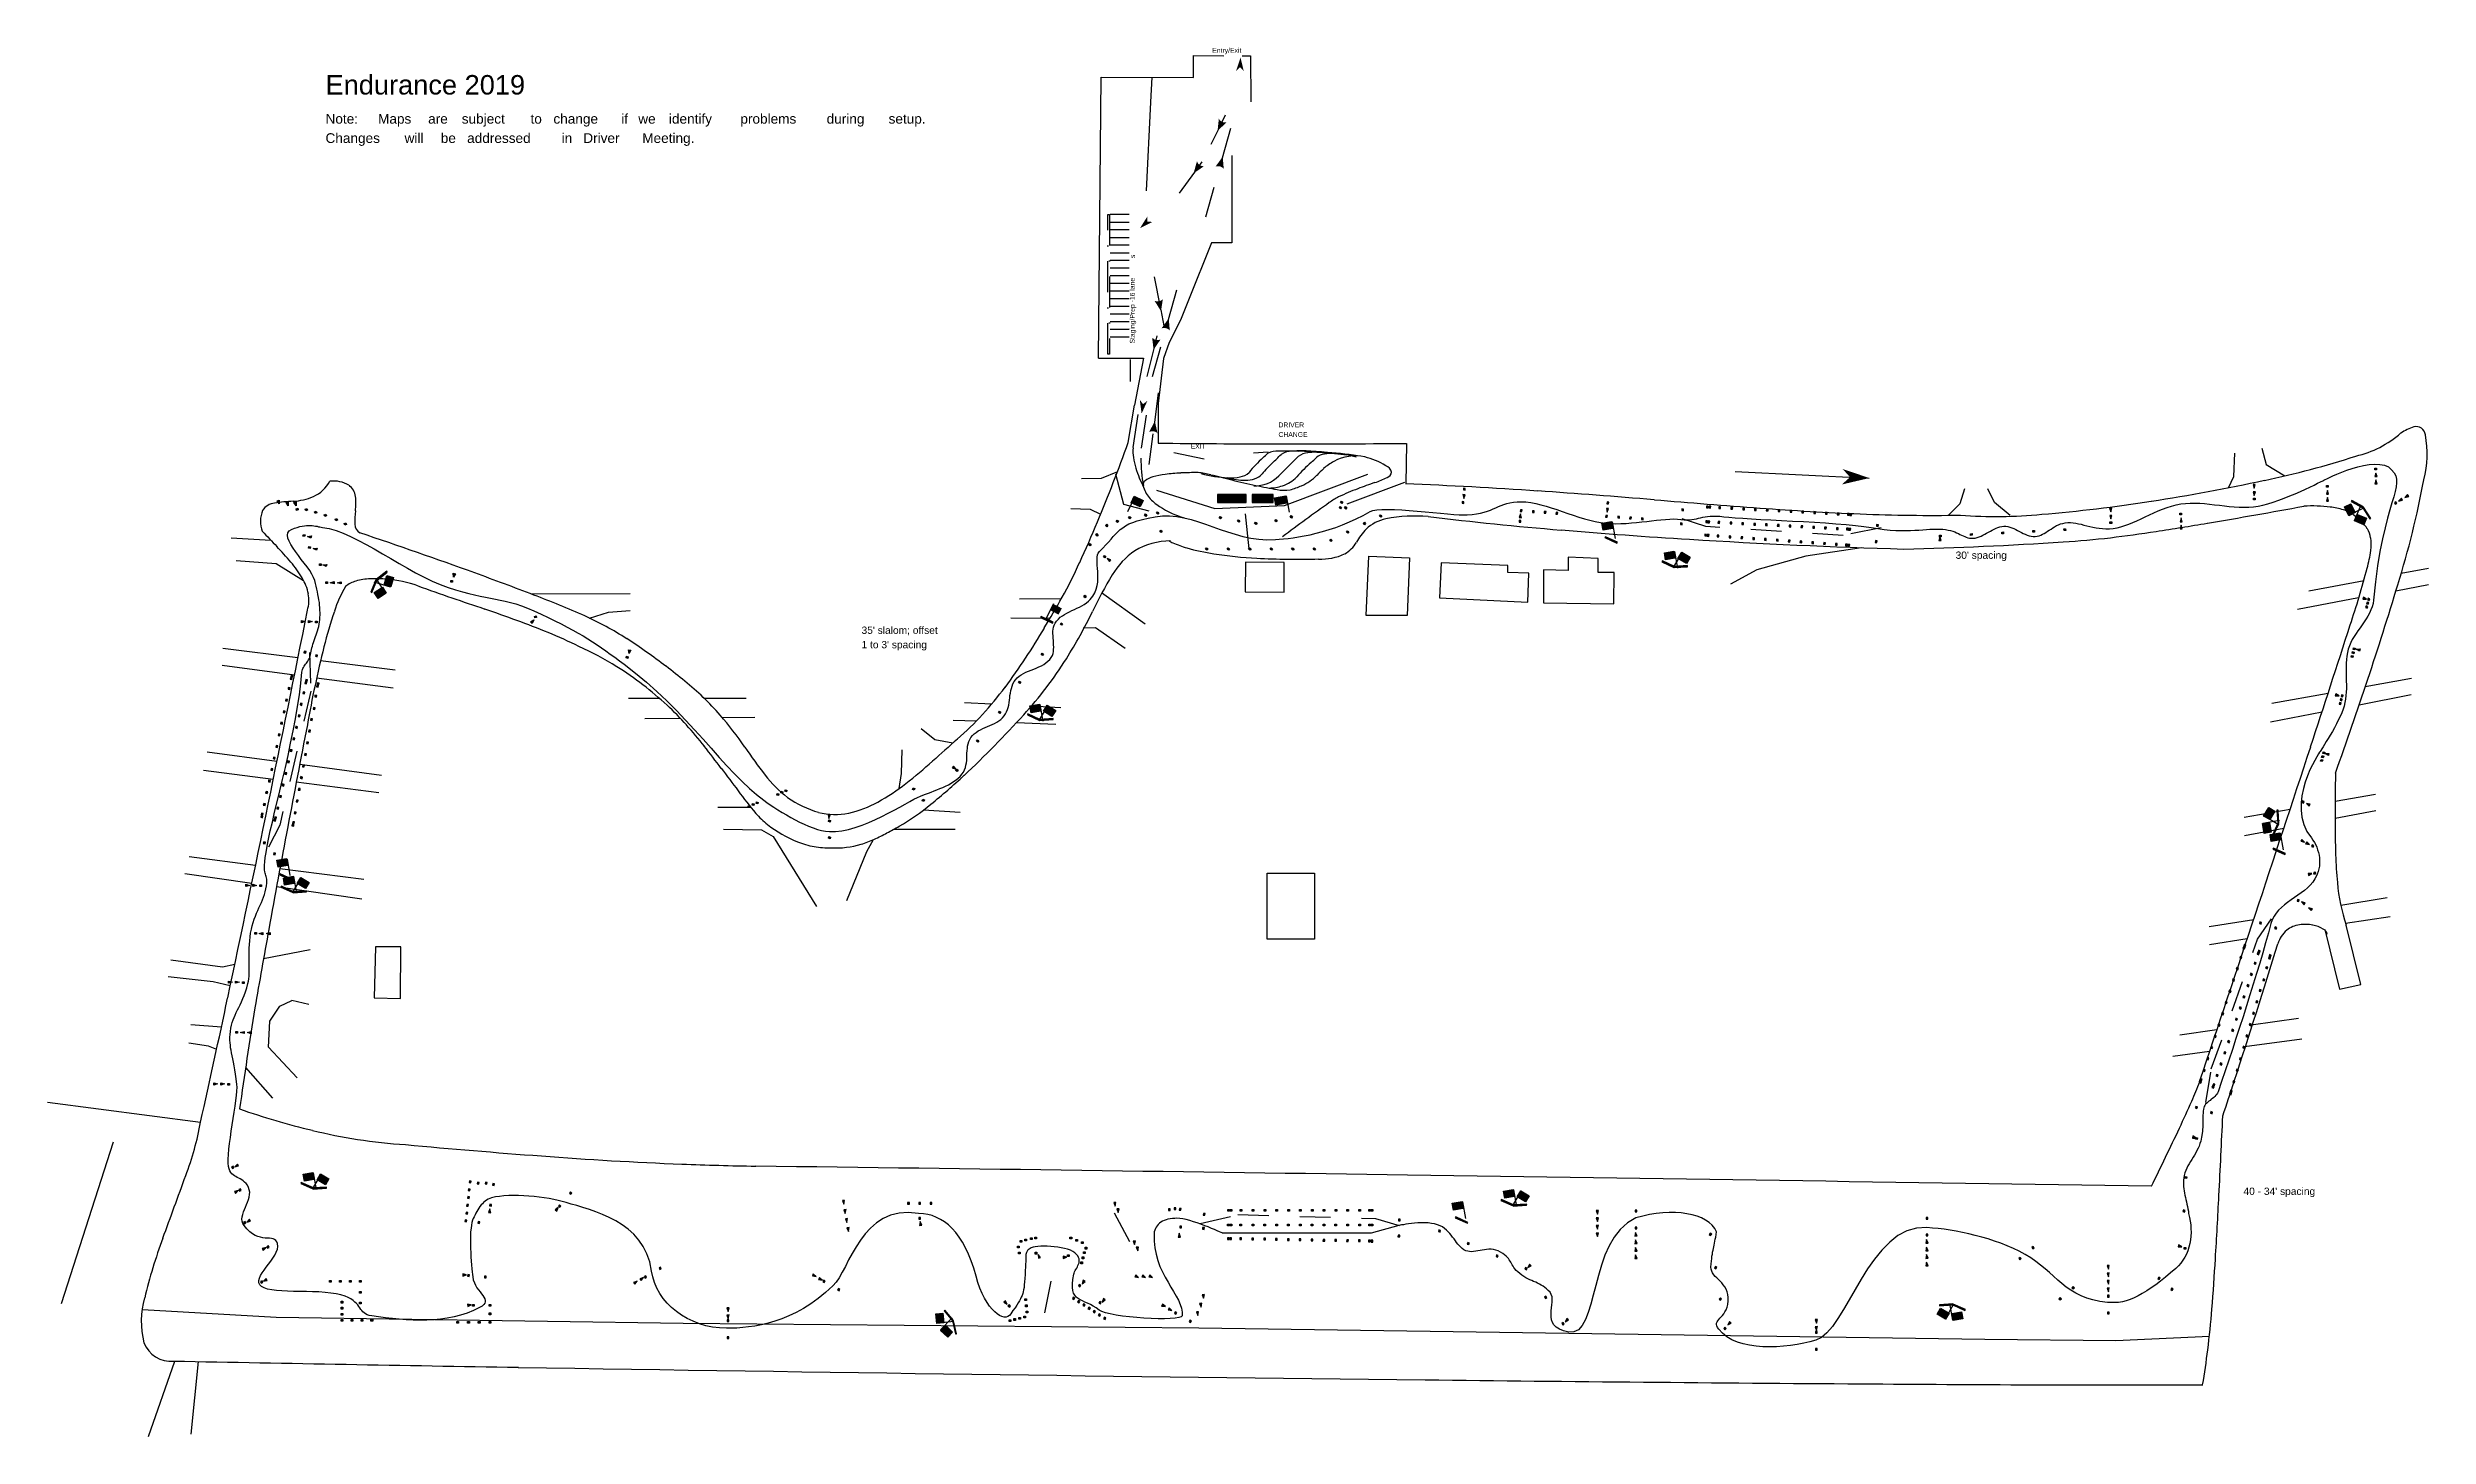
# Model space of a CAD drawing. Extents: x 38 to 1887, y 37 to 1116.
import ezdxf

# ---------------------------------------------------------------- set-up
doc = ezdxf.new("R2010")
doc.units = 0
doc.header["$MEASUREMENT"] = 0
doc.linetypes.add('DASH', pattern=[48, 24, -24])
doc.linetypes.add('DASHDOT', pattern=[48, 24, -12, 0, -12])
doc.layers.get('0').update_dxf_attribs({"linetype": 'CONTINUOUS'})
doc.styles.get("Standard").update_dxf_attribs({"font": ' txt'})

msp = doc.modelspace()

# ---------------------------------------------------------------- texts
at = {"color": 0, "true_color": 0x000000, "attachment_point": 1}
for s, insert, char_height in [('{\\fArial|b0|i0|c204|p34;Entry/Exit}', (942.1, 1115.5), 3.78), ('{\\fArial|b0|i0|c204|p34;Endurance 2019}', (253.4, 1094.4), 15.12), ('{\\fArial|b0|i0|c204|p34;Note:}', (253.4, 1064.2), 7.56), ('{\\fArial|b0|i0|c204|p34;Maps}', (294.2, 1064.2), 7.56), ('{\\fArial|b0|i0|c204|p34;are}', (333.1, 1064.2), 7.56), ('{\\fArial|b0|i0|c204|p34;subject}', (359.2, 1064.2), 7.56), ('{\\fArial|b0|i0|c204|p34;to}', (412.6, 1064.2), 7.56), ('{\\fArial|b0|i0|c204|p34;change}', (430.4, 1064.2), 7.56), ('{\\fArial|b0|i0|c204|p34;if}', (483.1, 1064.2), 7.56), ('{\\fArial|b0|i0|c204|p34;we}', (496.3, 1064.2), 7.56), ('{\\fArial|b0|i0|c204|p34;identify}', (520.1, 1064.2), 7.56), ('{\\fArial|b0|i0|c204|p34;problems}', (575.6, 1064.2), 7.56), ('{\\fArial|b0|i0|c204|p34;during}', (642.6, 1064.2), 7.56), ('{\\fArial|b0|i0|c204|p34;setup.}', (690.7, 1064.2), 7.56), ('{\\fArial|b0|i0|c204|p34;Changes}', (253.4, 1049.2), 7.56), ('{\\fArial|b0|i0|c204|p34;will}', (314.8, 1049.2), 7.56), ('{\\fArial|b0|i0|c204|p34;be}', (342.9, 1049.2), 7.56), ('{\\fArial|b0|i0|c204|p34;addressed}', (363.4, 1049.2), 7.56), ('{\\fArial|b0|i0|c204|p34;in}', (436.8, 1049.2), 7.56), ('{\\fArial|b0|i0|c204|p34;Driver}', (453.6, 1049.2), 7.56), ('{\\fArial|b0|i0|c204|p34;Meeting.}', (499.4, 1049.2), 7.56), ('{\\fArial|b0|i0|c204|p34;CHANGE}', (993.5, 817), 3.78), ('{\\fArial|b0|i0|c204|p34;DRIVER}', (993.5, 824.5), 3.78), ('{\\fArial|b0|i0|c204|p34;EXIT}', (925.3, 807.9), 3.78), ('{\\fArial|b0|i0|c204|p34; }', (993.5, 809.5), 3.78), ("{\\fArial|b0|i0|c204|p34;30' spacing }", (1519.4, 724.2), 5.67), ("{\\fArial|b0|i0|c204|p34;35' slalom; offset }", (669.7, 665.9), 5.67), ("{\\fArial|b0|i0|c204|p34;1 to 3' spacing }", (669.7, 654.7), 5.67), ("{\\fArial|b0|i0|c204|p34;40 - 34' spacing }", (1743, 230), 5.67)]:
    msp.add_mtext(s, dxfattribs=dict(at, insert=insert, char_height=char_height))
at = {"color": 0, "true_color": 0x000000, "char_height": 3.78, "attachment_point": 1, "rotation": 90}
for s, insert in [('{\\fArial|b0|i0|c204|p34;s }', (878.3, 952.2)), ('{\\fArial|b0|i0|c204|p34;Staging/Prep -16 lane}', (878.1, 885.8))]:
    msp.add_mtext(s, dxfattribs=dict(at, insert=insert))

# ---------------------------------------------------------------- hatches: boundary and pattern name
at = {"true_color": 0x000000}
for points in [[(963.7, 1100.5), (966.6, 1097.4), (964, 1108), (960.6, 1097.6)], [(953.1, 1057.6), (946.2, 1051), (947.2, 1060.5), (947.4, 1060.1), (947.7, 1059.8), (947.9, 1059.4), (948.2, 1059.1), (948.6, 1058.8), (948.9, 1058.6), (949.3, 1058.3), (949.7, 1058.1), (950.1, 1057.9), (950.5, 1057.8), (950.9, 1057.7), (951.3, 1057.6), (951.8, 1057.6), (952.2, 1057.6), (952.7, 1057.6)], [(935.6, 1023.5), (927.6, 1018.1), (930.2, 1027.4), (930.4, 1027), (930.6, 1026.6), (930.8, 1026.2), (931, 1025.8), (931.3, 1025.5), (931.6, 1025.1), (931.9, 1024.9), (932.3, 1024.6), (932.6, 1024.3), (933, 1024.1), (933.4, 1023.9), (933.8, 1023.8), (934.3, 1023.7), (934.7, 1023.6), (935.2, 1023.5)], [(944.6, 1023.2), (950.2, 1031), (951, 1021.5), (950.7, 1021.8), (950.4, 1022.1), (950.1, 1022.4), (949.7, 1022.7), (949.3, 1022.9), (948.9, 1023.1), (948.5, 1023.3), (948.1, 1023.4), (947.7, 1023.5), (947.3, 1023.5), (946.8, 1023.6), (946.4, 1023.6), (945.9, 1023.5), (945.5, 1023.5), (945, 1023.4)], [(891.6, 980.5), (891.8, 984.7), (886, 975.5), (895.8, 980.3)], [(903.7, 920.4), (902.3, 910.9), (897.2, 919.1), (897.6, 918.9), (898.1, 918.8), (898.5, 918.7), (898.9, 918.6), (899.4, 918.6), (899.8, 918.6), (900.2, 918.6), (900.7, 918.7), (901.1, 918.8), (901.5, 918.9), (901.9, 919.1), (902.3, 919.3), (902.7, 919.5), (903.1, 919.8), (903.4, 920.1)], [(901.9, 888.9), (896.5, 881), (895.4, 890.5), (895.7, 890.2), (896, 889.9), (896.4, 889.6), (896.8, 889.3), (897.1, 889.1), (897.5, 888.9), (897.9, 888.8), (898.4, 888.7), (898.8, 888.6), (899.2, 888.5), (899.7, 888.5), (900.1, 888.5), (900.6, 888.6), (901, 888.7), (901.4, 888.8)], [(902.7, 897.6), (908.3, 905.4), (909.1, 895.8), (908.8, 896.2), (908.5, 896.5), (908.1, 896.8), (907.8, 897), (907.4, 897.2), (907, 897.4), (906.6, 897.6), (906.2, 897.7), (905.8, 897.8), (905.3, 897.9), (904.9, 897.9), (904.5, 897.9), (904, 897.9), (903.6, 897.8), (903.1, 897.7)], [(888.3, 838.7), (885.8, 842.2), (887.2, 831.3), (891.7, 841.3)], [(893, 817), (897.5, 825.5), (899.6, 816.1), (899.3, 816.4), (898.9, 816.7), (898.5, 816.9), (898.1, 817.1), (897.7, 817.3), (897.3, 817.4), (896.9, 817.5), (896.5, 817.6), (896, 817.6), (895.6, 817.6), (895.2, 817.6), (894.7, 817.6), (894.3, 817.5), (893.9, 817.3), (893.4, 817.2)], [(1437.4, 782), (1431.1, 776.3), (1452.4, 781.3), (1431.7, 788.3)], [(990.4, 765.8), (999.3, 767.4), (1000.3, 761.9), (991.4, 760.3)], [(818.5, 683.6), (825.3, 680), (822.7, 675.2), (815.9, 678.8)]]:
    msp.add_hatch(color=0, dxfattribs=at).paths.add_polyline_path(points, flags=0)
at = {"true_color": 0xff6600}
for points in [[(1844.9, 789.1), (1846.3, 789.1), (1846.3, 787.8), (1844.9, 787.8)], [(1845.9, 785.2), (1845, 782.4), (1846.7, 782.4)], [(1845.9, 779.8), (1845, 776.9), (1846.7, 776.9)], [(217.5, 761.2), (215.8, 763.7), (217.4, 764.2)], [(224.5, 759.7), (222.8, 762.2), (224.4, 762.7)], [(230.6, 759.7), (228.9, 762.2), (230.5, 762.7)], [(1042.5, 758.5), (1041.7, 757.4), (1040.6, 758.3), (1041.4, 759.3)], [(1043.5, 762.5), (1042.7, 761.4), (1041.7, 762.3), (1042.4, 763.3)], [(1046.7, 758.3), (1045.9, 757.2), (1044.8, 758.1), (1045.6, 759.1)], [(1136.2, 761.7), (1137.5, 761.6), (1137.6, 762.9), (1136.3, 763)], [(1137.4, 765.5), (1138.5, 768.3), (1136.8, 768.5)], [(1137.2, 772.1), (1138.5, 772), (1138.6, 773.3), (1137.3, 773.4)], [(1248.6, 761.3), (1249.9, 761.2), (1250, 762.6), (1248.7, 762.7)], [(1325.9, 758.2), (1327.3, 758.1), (1327.3, 759.5), (1326, 759.5)], [(1327.8, 758.1), (1329.1, 758), (1329.2, 759.4), (1327.9, 759.4)], [(1335.5, 757.7), (1336.8, 757.6), (1336.9, 759), (1335.6, 759)], [(1344.9, 757.2), (1346.2, 757.1), (1346.3, 758.5), (1344.9, 758.5)], [(1751.3, 773.4), (1752.1, 776.3), (1750.4, 776.3)], [(1751.4, 767.8), (1752.2, 770.7), (1750.5, 770.7)], [(1750.8, 765.6), (1752.1, 765.6), (1752.1, 764.3), (1750.8, 764.3)], [(1807.4, 775.6), (1808.7, 775.6), (1808.7, 774.2), (1807.4, 774.2)], [(1808.3, 771.7), (1807.5, 768.8), (1809.1, 768.8)], [(1808.3, 766.3), (1807.5, 763.4), (1809.1, 763.4)], [(1836.1, 758.9), (1827.1, 763.9), (1826.6, 763.2), (1835.6, 758.2)], [(1841.9, 749.9), (1836.3, 758.6), (1835.6, 758.2), (1841.1, 749.5)], [(1860.2, 762.2), (1860.9, 761.1), (1862, 761.7), (1861.4, 762.9)], [(1863.5, 763.4), (1866.5, 764.2), (1865.6, 765.6)], [(1868.3, 766.3), (1871.3, 767), (1870.4, 768.5)], [(232.2, 756.5), (230.9, 756.1), (230.5, 757.4), (231.8, 757.8)], [(239.4, 756.3), (238.1, 755.9), (237.7, 757.1), (239, 757.6)], [(246.6, 754.2), (245.4, 753.8), (244.9, 755.1), (246.2, 755.5)], [(254.1, 751.9), (252.9, 751.5), (252.4, 752.7), (253.7, 753.2)], [(262.7, 748.5), (261.4, 748.1), (261, 749.4), (262.2, 749.8)], [(269.6, 745.1), (268.4, 744.7), (268, 746), (269.2, 746.4)], [(861.1, 744.6), (860.3, 743.5), (859.3, 744.3), (860.1, 745.4)], [(869.4, 747.8), (868.6, 746.8), (867.5, 747.6), (868.3, 748.6)], [(879, 750.7), (878.2, 749.7), (877.1, 750.5), (877.9, 751.5)], [(891.4, 752.6), (890.6, 751.5), (889.5, 752.3), (890.3, 753.4)], [(900.7, 754.3), (899.9, 753.3), (898.8, 754.1), (899.6, 755.1)], [(903.2, 740.1), (902.4, 739), (901.3, 739.8), (902.1, 740.9)], [(949.4, 750.7), (948.6, 749.6), (947.5, 750.4), (948.3, 751.5)], [(963.5, 748.1), (962.7, 747), (961.6, 747.8), (962.4, 748.9)], [(976.9, 746.3), (976.1, 745.2), (975, 746.1), (975.8, 747.1)], [(992.5, 748.3), (991.7, 747.2), (990.7, 748), (991.4, 749.1)], [(1004.4, 751.3), (1003.6, 750.2), (1002.5, 751), (1003.3, 752.1)], [(1048.2, 739.5), (1047.4, 738.5), (1046.4, 739.3), (1047.2, 740.3)], [(1061.2, 746.1), (1060.4, 745), (1059.4, 745.9), (1060.2, 746.9)], [(1073.9, 751.9), (1073.1, 750.8), (1072, 751.7), (1072.8, 752.7)], [(1181.8, 748.4), (1180.5, 748.5), (1180.4, 747.1), (1181.7, 747)], [(1181.6, 753.4), (1180.5, 750.6), (1182.2, 750.5)], [(1181.3, 755.2), (1182.6, 755.2), (1182.7, 756.5), (1181.4, 756.6)], [(1190.7, 754.6), (1192, 754.5), (1192.1, 755.9), (1190.8, 755.9)], [(1199.8, 754), (1201.2, 753.9), (1201.3, 755.2), (1199.9, 755.3)], [(1209, 753.3), (1210.3, 753.2), (1210.4, 754.6), (1209.1, 754.7)], [(1247.6, 750.9), (1248.9, 750.8), (1249, 752.2), (1247.7, 752.3)], [(1248.8, 754.8), (1249.9, 757.6), (1248.2, 757.7)], [(1257, 750.3), (1258.3, 750.2), (1258.4, 751.5), (1257.1, 751.6)], [(1266.2, 749.6), (1267.5, 749.5), (1267.6, 750.9), (1266.3, 751)], [(1275.4, 749), (1276.7, 748.9), (1276.8, 750.2), (1275.4, 750.3)], [(1305.7, 745.1), (1307, 744.9), (1307.1, 746.3), (1305.8, 746.4)], [(1306.8, 756), (1308.1, 755.9), (1308.2, 757.2), (1306.9, 757.3)], [(1325.3, 746.7), (1326.6, 746.7), (1326.6, 748), (1325.3, 748.1)], [(1327.1, 746.6), (1328.4, 746.5), (1328.5, 747.9), (1327.2, 748)], [(1334.8, 746.2), (1336.1, 746.1), (1336.2, 747.5), (1334.9, 747.6)], [(1344.2, 745.7), (1345.5, 745.7), (1345.6, 747), (1344.3, 747.1)], [(1353.4, 745.2), (1354.7, 745.2), (1354.8, 746.5), (1353.5, 746.6)], [(1354.1, 756.7), (1355.4, 756.6), (1355.5, 758), (1354.1, 758)], [(1362.6, 744.8), (1363.9, 744.7), (1364, 746), (1362.6, 746.1)], [(1363.2, 756.2), (1364.6, 756.1), (1364.6, 757.5), (1363.3, 757.6)], [(1371.8, 744.3), (1373.1, 744.2), (1373.1, 745.6), (1371.8, 745.6)], [(1372.4, 755.7), (1373.8, 755.7), (1373.8, 757), (1372.5, 757.1)], [(1380.9, 743.8), (1382.3, 743.7), (1382.3, 745.1), (1381, 745.1)], [(1381.6, 755.3), (1382.9, 755.2), (1383, 756.5), (1381.7, 756.6)], [(1390.1, 743.3), (1391.4, 743.2), (1391.5, 744.6), (1390.2, 744.7)], [(1390.8, 754.8), (1392.1, 754.7), (1392.2, 756.1), (1390.9, 756.1)], [(1399.3, 742.8), (1400.6, 742.8), (1400.7, 744.1), (1399.4, 744.2)], [(1400, 754.3), (1401.3, 754.2), (1401.4, 755.6), (1400.1, 755.6)], [(1408.5, 742.4), (1409.8, 742.3), (1409.9, 743.6), (1408.6, 743.7)], [(1409.2, 753.8), (1410.5, 753.7), (1410.6, 755.1), (1409.2, 755.2)], [(1417.7, 741.9), (1419, 741.8), (1419.1, 743.2), (1417.7, 743.2)], [(1418.4, 753.3), (1419.7, 753.3), (1419.7, 754.6), (1418.4, 754.7)], [(1426.9, 741.4), (1428.2, 741.3), (1428.3, 742.7), (1426.9, 742.7)], [(1427.5, 752.8), (1428.9, 752.8), (1428.9, 754.1), (1427.6, 754.2)], [(1434.7, 741), (1436.1, 740.9), (1436.1, 742.3), (1434.8, 742.3)], [(1435.4, 752.4), (1436.7, 752.4), (1436.8, 753.7), (1435.5, 753.8)], [(1436.6, 740.8), (1437.9, 740.7), (1438, 742.1), (1436.7, 742.1)], [(1437.3, 752.2), (1438.6, 752.2), (1438.7, 753.5), (1437.4, 753.6)], [(1458, 743.8), (1459.3, 743.6), (1459.5, 745), (1458.1, 745.1)], [(1579.3, 740.6), (1580.7, 740.6), (1580.7, 739.3), (1579.4, 739.2)], [(1603.5, 741.8), (1604.8, 741.9), (1604.9, 740.6), (1603.6, 740.5)], [(1639.9, 755.1), (1640.7, 758), (1639, 758)], [(1639.9, 749.5), (1640.8, 752.3), (1639.1, 752.3)], [(1639.3, 747.3), (1640.7, 747.3), (1640.7, 746), (1639.3, 746)], [(1693.6, 754.1), (1694.9, 754.1), (1694.9, 752.8), (1693.6, 752.8)], [(1694.6, 750.3), (1693.7, 747.4), (1695.4, 747.4)], [(1694.6, 744.8), (1693.7, 741.9), (1695.4, 741.9)], [(235.9, 736.2), (236.2, 737.5), (237.5, 737.2), (237.2, 735.9)], [(239.4, 736), (242.4, 736.3), (242.1, 734.6)], [(240.2, 726.8), (240.5, 728.1), (241.8, 727.8), (241.5, 726.5)], [(243.8, 726.6), (246.8, 726.9), (246.4, 725.2)], [(848, 729.7), (847.2, 728.6), (846.1, 729.4), (846.9, 730.5)], [(853.5, 737.3), (852.7, 736.2), (851.6, 737), (852.4, 738.1)], [(859.4, 720.4), (858.6, 719.3), (857.5, 720.1), (858.3, 721.2)], [(938.8, 726.4), (938, 725.3), (936.9, 726.1), (937.7, 727.2)], [(955.5, 726.4), (954.7, 725.3), (953.6, 726.1), (954.4, 727.2)], [(972.2, 726.4), (971.4, 725.3), (970.3, 726.1), (971.1, 727.2)], [(988.9, 726.4), (988.1, 725.3), (987, 726.1), (987.8, 727.2)], [(1005.6, 726.4), (1004.8, 725.3), (1003.7, 726.1), (1004.5, 727.2)], [(1022.3, 726.4), (1021.5, 725.3), (1020.4, 726.1), (1021.2, 727.2)], [(1035.3, 732.9), (1034.5, 731.9), (1033.4, 732.7), (1034.2, 733.8)], [(1256.8, 731.5), (1247.4, 735.7), (1247, 735), (1256.3, 730.8)], [(1324.6, 736.3), (1325.9, 736.2), (1326, 737.5), (1324.7, 737.6)], [(1326.4, 736.1), (1327.8, 736), (1327.9, 737.4), (1326.5, 737.5)], [(1334.1, 735.6), (1335.4, 735.5), (1335.5, 736.8), (1334.2, 736.9)], [(1343.5, 734.9), (1344.8, 734.8), (1344.9, 736.2), (1343.6, 736.3)], [(1352.7, 734.3), (1354, 734.2), (1354.1, 735.5), (1352.8, 735.6)], [(1361.8, 733.6), (1363.2, 733.5), (1363.3, 734.9), (1361.9, 735)], [(1371, 733), (1372.3, 732.9), (1372.4, 734.2), (1371.1, 734.3)], [(1380.2, 732.4), (1381.5, 732.3), (1381.6, 733.6), (1380.3, 733.7)], [(1389.4, 731.7), (1390.7, 731.6), (1390.8, 733), (1389.5, 733.1)], [(1398.5, 731.1), (1399.9, 731), (1400, 732.3), (1398.6, 732.4)], [(1407.7, 730.4), (1409, 730.3), (1409.1, 731.7), (1407.8, 731.8)], [(1416.9, 729.8), (1418.2, 729.7), (1418.3, 731), (1417, 731.1)], [(1426.1, 729.1), (1427.4, 729.1), (1427.5, 730.4), (1426.2, 730.5)], [(1433.9, 728.6), (1435.3, 728.5), (1435.4, 729.8), (1434, 729.9)], [(1435.8, 728.4), (1437.1, 728.3), (1437.2, 729.6), (1435.9, 729.7)], [(1456.9, 731.3), (1458.3, 731.2), (1458.4, 732.5), (1457.1, 732.7)], [(1507.2, 735.8), (1506.4, 732.9), (1508.1, 732.9)], [(1506.8, 736.8), (1508.2, 736.8), (1508.2, 735.5), (1506.9, 735.4)], [(1531, 738), (1532.3, 738.1), (1532.4, 736.8), (1531.1, 736.7)], [(1555.2, 739.3), (1556.5, 739.4), (1556.6, 738), (1555.2, 738)], [(248.7, 713.3), (248.7, 714.7), (250, 714.7), (250, 713.3)], [(251.4, 713.9), (254.4, 714.1), (254, 712.5)], [(300.9, 708.9), (292.8, 702.4), (293.3, 701.7), (301.3, 708.2)], [(352.9, 704.3), (352.6, 707.3), (354.3, 706.9)], [(860.5, 718.7), (862.4, 716.4), (863.4, 717.7)], [(1291.2, 716.1), (1300.6, 711.9), (1301, 712.6), (1291.7, 716.9)], [(1300.9, 711.8), (1311.2, 712.4), (1311.2, 713.3), (1300.9, 712.6)], [(253.6, 699.4), (253.6, 700.7), (254.9, 700.7), (254.9, 699.4)], [(257.1, 700), (260, 700.8), (260, 699.1)], [(262.7, 699.9), (265.6, 700.7), (265.6, 699)], [(292.6, 702.2), (288.6, 692.7), (289.3, 692.3), (293.3, 701.8)], [(350.7, 700.4), (350.8, 701.7), (352.1, 701.7), (352.1, 700.4)], [(844.2, 689.4), (843.4, 688.3), (842.3, 689.1), (843.1, 690.2)], [(1838.6, 687.1), (1836.1, 688.7), (1835.6, 687.1)], [(1839.9, 683.2), (1840.3, 684.5), (1839, 684.9), (1838.6, 683.6)], [(1840.7, 686.2), (1841.1, 687.5), (1839.8, 687.9), (1839.4, 686.6)], [(237.7, 669.8), (234.8, 668.9), (234.8, 670.6)], [(243.1, 669.8), (240.2, 668.9), (240.2, 670.6)], [(245.6, 668.8), (245.6, 670.2), (247, 670.2), (247, 668.8)], [(415.3, 671.1), (414, 668.4), (412.7, 669.5)], [(416, 672.6), (415.7, 673.8), (417, 674.2), (417.3, 672.9)], [(818.5, 669.4), (809.1, 673.6), (808.7, 672.9), (818.1, 668.6)], [(825.9, 668.1), (825.1, 667), (824.1, 667.8), (824.8, 668.9)], [(1839.1, 680.2), (1839.5, 681.5), (1838.2, 681.9), (1837.8, 680.6)], [(489.1, 644.9), (488.8, 647.9), (490.5, 647.6)], [(1828.1, 648.2), (1828.5, 649.4), (1829.8, 649.1), (1829.4, 647.8)], [(1830.6, 648.4), (1833.6, 648.5), (1833.2, 646.9)], [(238, 645.3), (238.3, 646.6), (236.9, 646.9), (236.6, 645.6)], [(246.9, 642.5), (247.2, 643.7), (245.9, 644), (245.6, 642.8)], [(486.8, 641.6), (487.2, 642.9), (488.5, 642.5), (488.2, 641.2)], [(811, 644.4), (810.2, 643.3), (809.2, 644.1), (810, 645.2)], [(1826.5, 642.2), (1826.9, 643.4), (1828.2, 643.1), (1827.8, 641.8)], [(1827.3, 645.2), (1827.7, 646.4), (1829, 646.1), (1828.6, 644.8)], [(225.6, 616.9), (225.9, 618.2), (224.5, 618.5), (224.3, 617.2)], [(227.2, 624.7), (227.5, 626), (226.2, 626.2), (225.9, 625)], [(227.7, 626.5), (228, 627.8), (226.7, 628.1), (226.4, 626.8)], [(237.1, 613.6), (237.4, 614.9), (236, 615.2), (235.7, 613.9)], [(238.7, 621.3), (239, 622.6), (237.7, 622.9), (237.4, 621.6)], [(239.2, 623.1), (239.5, 624.4), (238.2, 624.7), (237.9, 623.4)], [(246.3, 611.1), (246.6, 612.4), (245.2, 612.7), (245, 611.4)], [(247.7, 618.9), (247.9, 620.2), (246.6, 620.4), (246.4, 619.1)], [(248.1, 620.7), (248.4, 622), (247, 622.3), (246.8, 621)], [(793.4, 622.6), (792.6, 621.6), (791.5, 622.4), (792.3, 623.4)], [(1817.2, 612.2), (1814.6, 613.7), (1814.2, 612.1)], [(1820.2, 611.3), (1820.5, 612.5), (1819.2, 612.9), (1818.9, 611.6)], [(221.8, 599), (222, 600.2), (220.7, 600.5), (220.4, 599.2)], [(223.7, 608), (224, 609.3), (222.6, 609.5), (222.4, 608.2)], [(233.4, 595.8), (233.7, 597.1), (232.4, 597.4), (232.1, 596.1)], [(235, 604.7), (235.3, 606), (234, 606.3), (233.7, 605)], [(243.1, 593), (243.4, 594.3), (242, 594.5), (241.8, 593.2)], [(245.1, 601.5), (245.4, 602.8), (244.1, 603.1), (243.8, 601.8)], [(777.9, 599.4), (777.1, 598.3), (776, 599.1), (776.8, 600.2)], [(798.5, 597.3), (807.9, 593), (808.3, 593.8), (798.9, 598)], [(808.2, 592.9), (818.5, 593.6), (818.5, 594.4), (808.2, 593.7)], [(1818.6, 605.3), (1818.9, 606.6), (1817.6, 606.9), (1817.3, 605.6)], [(1819.4, 608.3), (1819.7, 609.5), (1818.4, 609.9), (1818.1, 608.6)], [(216, 572), (216.3, 573.3), (215, 573.5), (214.7, 572.3)], [(217.9, 581), (218.2, 582.3), (216.9, 582.5), (216.6, 581.2)], [(219.9, 590), (220.1, 591.3), (218.8, 591.5), (218.5, 590.2)], [(229.2, 577.8), (229.5, 579.1), (228.2, 579.4), (227.9, 578.1)], [(231.3, 586.8), (231.6, 588.1), (230.3, 588.4), (230, 587.1)], [(240, 574.9), (240.2, 576.2), (238.9, 576.4), (238.6, 575.1)], [(241.6, 583.9), (241.8, 585.3), (240.4, 585.5), (240.2, 584.2)], [(760.8, 577.2), (760, 576.1), (759, 576.9), (759.8, 578)], [(212.2, 554), (212.5, 555.3), (211.2, 555.6), (210.9, 554.3)], [(214.1, 563), (214.4, 564.3), (213.1, 564.5), (212.8, 563.3)], [(225.1, 559.9), (225.4, 561.2), (224.1, 561.5), (223.8, 560.2)], [(227.2, 568.9), (227.5, 570.2), (226.1, 570.5), (225.8, 569.2)], [(236.8, 556.8), (237, 558.1), (235.7, 558.3), (235.4, 557)], [(238.4, 565.8), (238.6, 567.1), (237.3, 567.4), (237, 566.1)], [(743.1, 555.2), (741.2, 557.5), (740.2, 556.1)], [(744.7, 554.4), (743.9, 553.3), (742.8, 554.1), (743.6, 555.2)], [(1802.8, 561.3), (1803.2, 562.6), (1804.5, 562.3), (1804.2, 561)], [(1803.7, 564.3), (1804, 565.6), (1805.3, 565.3), (1805, 564)], [(1804.5, 567.3), (1804.8, 568.6), (1806.1, 568.3), (1805.8, 567)], [(1806.3, 567.3), (1809.3, 567.4), (1808.9, 565.7)], [(208.2, 536.2), (208.5, 537.4), (207.2, 537.8), (206.9, 536.5)], [(210.3, 545), (210.6, 546.3), (209.2, 546.6), (209, 545.3)], [(221, 542), (221.3, 543.3), (219.9, 543.6), (219.6, 542.3)], [(223, 551), (223.3, 552.3), (222, 552.6), (221.7, 551.3)], [(233.6, 538.7), (233.8, 540), (232.5, 540.2), (232.2, 538.9)], [(235.2, 547.7), (235.4, 549), (234.1, 549.3), (233.8, 548)], [(603.8, 535), (604.1, 536.3), (605.4, 535.9), (605.1, 534.6)], [(607.1, 536.6), (607.4, 537.9), (608.7, 537.5), (608.4, 536.3)], [(610.2, 537.9), (610.5, 539.1), (611.8, 538.8), (611.5, 537.5)], [(709.4, 539.3), (709.8, 540.5), (711.1, 540.2), (710.7, 538.9)], [(204.4, 517.4), (204.7, 518.7), (203.4, 519), (203.1, 517.7)], [(204.8, 519.3), (205.1, 520.6), (203.8, 520.8), (203.5, 519.5)], [(206.4, 526.8), (206.7, 528.1), (205.4, 528.4), (205.1, 527.1)], [(215, 516.4), (215.3, 517.7), (214, 518), (213.7, 516.7)], [(216.8, 523.9), (217.1, 525.2), (215.8, 525.5), (215.5, 524.2)], [(218.9, 533), (219.2, 534.3), (217.9, 534.6), (217.6, 533.3)], [(230.3, 520.4), (230.6, 521.7), (229.2, 521.9), (229, 520.6)], [(232, 529.6), (232.2, 530.9), (230.9, 531.1), (230.6, 529.8)], [(581.5, 525.5), (581.8, 526.8), (583.1, 526.5), (582.8, 525.2)], [(584.8, 527.2), (585.1, 528.5), (586.4, 528.1), (586.1, 526.8)], [(587.9, 528.4), (588.2, 529.7), (589.5, 529.3), (589.2, 528.1)], [(644.4, 516.8), (645.3, 519.6), (643.7, 519.7)], [(716.9, 530.5), (717.3, 531.7), (718.6, 531.4), (718.2, 530.1)], [(1770.5, 513), (1769.8, 523.3), (1769, 523.3), (1769.7, 513)], [(1789.7, 528.7), (1790.2, 530), (1788.9, 530.4), (1788.5, 529.2)], [(1791.9, 528.5), (1794, 526.3), (1794.9, 527.8)], [(214.6, 514.6), (214.9, 515.8), (213.6, 516.2), (213.3, 514.9)], [(228.7, 510.9), (228.9, 512.2), (227.6, 512.5), (227.3, 511.2)], [(229, 512.8), (229.2, 514.1), (227.9, 514.3), (227.7, 513)], [(644, 514.4), (644.3, 515.7), (645.7, 515.3), (645.3, 514)], [(644, 501.4), (644.3, 502.7), (645.7, 502.4), (645.3, 501.1)], [(1766.1, 503.3), (1770.4, 512.7), (1769.7, 513.1), (1765.4, 503.7)], [(1790.4, 498.4), (1788.3, 500.5), (1787.5, 499.1)], [(206.4, 497.1), (206.7, 498.4), (205.4, 498.7), (205.1, 497.4)], [(214.3, 488.6), (214.6, 489.9), (213.3, 490.2), (213, 488.9)], [(1775.6, 489.5), (1766.2, 493.7), (1765.8, 493), (1775.2, 488.7)], [(1794.2, 496.5), (1792.1, 498.7), (1791.2, 497.2)], [(1796.4, 496.3), (1795.9, 495), (1797.2, 494.6), (1797.6, 495.9)], [(194.3, 464.8), (191.5, 464), (191.5, 465.7)], [(199.8, 464.8), (196.9, 464), (196.9, 465.7)], [(202.3, 463.9), (202.3, 465.2), (203.7, 465.2), (203.7, 463.9)], [(227.7, 469.5), (218.3, 473.7), (217.9, 473), (227.3, 468.7)], [(218.7, 463.4), (228.1, 459.2), (228.5, 459.9), (219.1, 464.2)], [(1796.2, 474), (1793.2, 474), (1793.6, 472.4)], [(1797.8, 475.1), (1797.4, 473.9), (1798.7, 473.4), (1799.1, 474.7)], [(228.4, 459), (238.7, 459.7), (238.7, 460.6), (228.4, 459.9)], [(1785.9, 452.2), (1786.3, 453.5), (1785, 453.9), (1784.6, 452.6)], [(1788.1, 452), (1790.1, 449.8), (1791, 451.3)], [(1793.6, 447.3), (1795.6, 445.2), (1796.5, 446.6)], [(198.4, 426.8), (198.4, 428.1), (199.7, 428.1), (199.7, 426.8)], [(201.9, 427.4), (204.7, 428.2), (204.7, 426.5)], [(207.5, 427.3), (210.3, 428.1), (210.3, 426.5)], [(1756.7, 434.8), (1757.1, 436.1), (1755.8, 436.5), (1755.4, 435.3)], [(1768.5, 430.8), (1768.9, 432), (1767.6, 432.5), (1767.2, 431.2)], [(1741.4, 408), (1741.8, 409.2), (1740.5, 409.6), (1740.1, 408.4)], [(1743.8, 415.5), (1744.2, 416.7), (1743, 417.1), (1742.6, 415.9)], [(1744.5, 417.2), (1744.9, 418.5), (1743.6, 418.9), (1743.2, 417.6)], [(1754.9, 410.9), (1755.3, 412.2), (1754, 412.6), (1753.6, 411.4)], [(1755.6, 412.7), (1756, 413.9), (1754.7, 414.4), (1754.3, 413.1)], [(1763.6, 407.6), (1764, 408.9), (1762.7, 409.2), (1762.3, 408)], [(1764.2, 409.4), (1764.6, 410.6), (1763.3, 411), (1762.9, 409.7)], [(180.9, 389.7), (178, 388.8), (178, 390.5)], [(186.4, 389.7), (183.5, 388.8), (183.5, 390.5)], [(188.9, 388.7), (188.9, 390), (190.2, 390), (190.2, 388.7)], [(1735.7, 390.5), (1736.1, 391.7), (1734.8, 392.1), (1734.4, 390.9)], [(1738.6, 399.2), (1739, 400.5), (1737.7, 400.9), (1737.3, 399.6)], [(1749.5, 394.8), (1749.9, 396), (1748.6, 396.5), (1748.2, 395.2)], [(1752.5, 403.5), (1752.9, 404.7), (1751.6, 405.2), (1751.2, 403.9)], [(1759.2, 390.6), (1759.6, 391.8), (1758.3, 392.2), (1757.9, 391)], [(1761.4, 400), (1761.8, 401.3), (1760.5, 401.6), (1760.1, 400.4)], [(1730, 373), (1730.4, 374.2), (1729.1, 374.7), (1728.7, 373.4)], [(1732.9, 381.7), (1733.3, 383), (1732, 383.4), (1731.6, 382.1)], [(1740.9, 368.7), (1741.4, 369.9), (1740.1, 370.4), (1739.7, 369.1)], [(1743.9, 377.4), (1744.4, 378.6), (1743.1, 379.1), (1742.6, 377.8)], [(1746.9, 386.1), (1747.4, 387.3), (1746.1, 387.8), (1745.6, 386.5)], [(1753.8, 373.5), (1754.2, 374.8), (1752.9, 375.1), (1752.5, 373.8)], [(1756.4, 382.3), (1756.7, 383.6), (1755.4, 384), (1755.1, 382.7)], [(187.2, 350.5), (190.1, 351.4), (190.1, 349.7)], [(1724.3, 355.5), (1724.8, 356.7), (1723.5, 357.2), (1723.1, 355.9)], [(1727.2, 364.2), (1727.6, 365.5), (1726.3, 365.9), (1725.9, 364.6)], [(1734.9, 351.3), (1735.4, 352.6), (1734.1, 353), (1733.7, 351.7)], [(1737.9, 360), (1738.4, 361.2), (1737.1, 361.7), (1736.7, 360.4)], [(1748.8, 355.8), (1749.1, 357.1), (1747.8, 357.4), (1747.5, 356.2)], [(1751.3, 364.6), (1751.6, 365.9), (1750.4, 366.3), (1750, 365)], [(183.7, 349.9), (183.7, 351.3), (185.1, 351.3), (185.1, 349.9)], [(192.8, 350.5), (195.7, 351.3), (195.7, 349.6)], [(1718.7, 338), (1719.1, 339.2), (1717.8, 339.7), (1717.4, 338.4)], [(1721.5, 346.7), (1721.9, 348), (1720.6, 348.4), (1720.2, 347.2)], [(1729, 333.9), (1729.4, 335.2), (1728.1, 335.6), (1727.7, 334.3)], [(1731.9, 342.6), (1732.4, 343.9), (1731.1, 344.3), (1730.7, 343)], [(1743.7, 338.1), (1744, 339.4), (1742.7, 339.8), (1742.4, 338.5)], [(1746.2, 347), (1746.6, 348.2), (1745.3, 348.6), (1744.9, 347.3)], [(1710.5, 313), (1710.9, 314.2), (1709.7, 314.7), (1709.3, 313.4)], [(1712.9, 320.3), (1713.3, 321.6), (1712, 322), (1711.6, 320.7)], [(1715.6, 329.4), (1716.1, 330.7), (1714.8, 331.1), (1714.4, 329.9)], [(1722.9, 316.3), (1723.3, 317.6), (1722.1, 318), (1721.6, 316.8)], [(1726, 325.2), (1726.4, 326.5), (1725.1, 326.9), (1724.7, 325.7)], [(1738.6, 320.4), (1739, 321.7), (1737.7, 322.1), (1737.3, 320.8)], [(1741.1, 329.3), (1741.5, 330.5), (1740.2, 330.9), (1739.8, 329.6)], [(169.5, 310.5), (166.7, 309.7), (166.7, 311.3)], [(175, 310.5), (172.1, 309.7), (172.1, 311.3)], [(177.5, 309.6), (177.5, 310.9), (178.9, 310.9), (178.9, 309.6)], [(1709.9, 311.2), (1710.3, 312.5), (1709.1, 312.9), (1708.7, 311.6)], [(1719.8, 307.3), (1720.2, 308.5), (1718.9, 309), (1718.5, 307.7)], [(1720.4, 309), (1720.8, 310.3), (1719.6, 310.7), (1719.1, 309.5)], [(1733.4, 302.2), (1733.7, 303.5), (1732.4, 303.8), (1732.1, 302.6)], [(1733.9, 304), (1734.3, 305.3), (1733, 305.6), (1732.6, 304.4)], [(1736, 311.4), (1736.4, 312.7), (1735.1, 313), (1734.7, 311.8)], [(1706.7, 291.4), (1707.2, 292.7), (1705.9, 293.1), (1705.5, 291.9)], [(1718.6, 287.3), (1719, 288.6), (1717.7, 289), (1717.3, 287.8)], [(1706.3, 268.5), (1703.7, 270.1), (1703.3, 268.5)], [(1707.4, 268.7), (1707.1, 267.4), (1705.8, 267.6), (1706, 268.9)], [(181.7, 246.6), (180.5, 246.1), (181.1, 244.8), (182.3, 245.4)], [(183, 246.2), (185.9, 246.9), (185, 248.3)], [(185.5, 227.7), (182.6, 227), (183.4, 225.5)], [(186.7, 227.2), (187.9, 227.8), (187.4, 229), (186.2, 228.4)], [(234.1, 233.3), (243.5, 229), (244, 229.8), (234.6, 234)], [(243.8, 228.9), (254.1, 229.6), (254.2, 230.4), (243.9, 229.7)], [(364.9, 221.5), (365.2, 222.8), (363.8, 223.1), (363.6, 221.8)], [(365.6, 227.6), (365.8, 228.9), (364.5, 229.1), (364.2, 227.8)], [(366.2, 233.6), (366.4, 234.9), (365.1, 235.2), (364.9, 233.9)], [(372.4, 232.7), (372.7, 234), (371.4, 234.2), (371.1, 232.9)], [(378.7, 232.7), (378.9, 234), (377.6, 234.2), (377.4, 232.9)], [(384.4, 231.6), (384.7, 232.9), (383.3, 233.1), (383.1, 231.8)], [(443.8, 224.8), (444.7, 225.8), (443.7, 226.7), (442.8, 225.7)], [(1697.5, 237.3), (1697.8, 238.6), (1699.1, 238.3), (1698.8, 237)], [(191, 203.7), (189.8, 203.1), (190.3, 201.9), (191.5, 202.5)], [(192.2, 203.2), (195.1, 203.9), (194.3, 205.4)], [(363, 203.4), (363.2, 204.7), (361.9, 204.9), (361.7, 203.6)], [(363.7, 209.4), (363.9, 210.7), (362.6, 211), (362.3, 209.7)], [(364.3, 215.5), (364.5, 216.8), (363.2, 217), (363, 215.7)], [(373.1, 202.1), (373.3, 203.4), (372, 203.6), (371.8, 202.3)], [(381.1, 213.4), (380, 210.6), (381.7, 210.4)], [(382.2, 215.6), (382.4, 216.9), (381.1, 217.1), (380.8, 215.8)], [(434.1, 214.6), (431.7, 212.8), (433.1, 211.8)], [(435.4, 214.7), (436.2, 215.7), (435.2, 216.6), (434.3, 215.6)], [(655.9, 217.1), (656.5, 220), (654.8, 219.9)], [(657.1, 210), (657.7, 213), (656, 212.8)], [(658.3, 203), (658.9, 205.9), (657.2, 205.8)], [(705.5, 218.4), (705.5, 217.1), (706.9, 217.1), (706.9, 218.4)], [(714.3, 218.4), (714.3, 217.1), (715.6, 217.1), (715.6, 218.4)], [(714.3, 206.7), (714.3, 205.4), (715.6, 205.4), (715.6, 206.7)], [(715.3, 203.6), (714.7, 200.6), (716.4, 200.8)], [(723, 218.4), (723, 217.1), (724.4, 217.1), (724.4, 218.4)], [(866.7, 215.5), (867.3, 218.5), (865.6, 218.3)], [(869.1, 210.6), (869.7, 213.6), (868, 213.4)], [(908.1, 212.1), (909.4, 212.1), (909.4, 213.4), (908.1, 213.5)], [(912.5, 212.9), (913.8, 212.9), (913.9, 214.2), (912.6, 214.3)], [(916.5, 212.5), (917.8, 212.4), (917.9, 213.8), (916.6, 213.8)], [(935.1, 208.6), (936.4, 208.5), (936.5, 209.9), (935.2, 209.9)], [(954.1, 213.1), (955.4, 213.1), (955.4, 211.8), (954.1, 211.8)], [(956, 213.1), (957.3, 213.1), (957.3, 211.8), (956, 211.8)], [(963.7, 213.1), (965, 213.1), (965, 211.8), (963.7, 211.8)], [(973.1, 213.1), (974.4, 213.1), (974.4, 211.8), (973.1, 211.8)], [(982.3, 213.1), (983.6, 213.1), (983.6, 211.8), (982.3, 211.8)], [(991.5, 213.1), (992.8, 213.1), (992.8, 211.8), (991.5, 211.8)], [(1000.7, 213.1), (1002, 213.1), (1002, 211.8), (1000.7, 211.8)], [(1009.9, 213.1), (1011.2, 213.1), (1011.2, 211.8), (1009.9, 211.8)], [(1019.1, 213.1), (1020.4, 213.1), (1020.4, 211.8), (1019.1, 211.8)], [(1028.3, 213.1), (1029.6, 213.1), (1029.6, 211.8), (1028.3, 211.8)], [(1037.5, 213.1), (1038.8, 213.1), (1038.8, 211.8), (1037.5, 211.8)], [(1046.7, 213.1), (1048, 213.1), (1048, 211.8), (1046.7, 211.8)], [(1055.9, 213.1), (1057.2, 213.1), (1057.2, 211.8), (1055.9, 211.8)], [(1063.8, 213.1), (1065.1, 213.1), (1065.1, 211.8), (1063.8, 211.8)], [(1065.6, 213), (1066.9, 213), (1066.9, 211.7), (1065.6, 211.7)], [(1086.8, 204.3), (1088.1, 204.2), (1088.1, 205.6), (1086.8, 205.6)], [(1140.6, 203), (1131.2, 207.3), (1130.8, 206.6), (1140.2, 202.3)], [(1166.3, 220.1), (1175.7, 215.8), (1176.1, 216.5), (1166.7, 220.8)], [(1175.9, 215.7), (1186.2, 216.4), (1186.3, 217.2), (1176, 216.5)], [(1241.4, 209.4), (1242, 212.3), (1240.3, 212.2)], [(1241.4, 203.6), (1242, 206.5), (1240.3, 206.4)], [(1270.5, 212.5), (1270.5, 211.2), (1271.9, 211.2), (1271.9, 212.5)], [(1496.5, 206.9), (1496.5, 205.6), (1497.9, 205.6), (1497.9, 206.9)], [(1697.1, 211), (1697.6, 212.3), (1696.3, 212.7), (1695.8, 211.4)], [(659.5, 195.9), (660.1, 198.9), (658.4, 198.7)], [(792.8, 188.9), (794.1, 188.9), (794.1, 187.5), (792.8, 187.5)], [(796.6, 190), (797.9, 190), (797.9, 188.6), (796.6, 188.6)], [(800.9, 191.1), (802.3, 191.1), (802.3, 189.8), (800.9, 189.8)], [(804.3, 191.6), (805.6, 191.6), (805.6, 190.2), (804.3, 190.2)], [(831.6, 191.4), (833, 191.4), (833, 190.1), (831.6, 190.1)], [(836.1, 189.7), (837.4, 189.7), (837.4, 188.3), (836.1, 188.3)], [(840.6, 187.9), (841.9, 187.9), (841.9, 186.6), (840.6, 186.6)], [(881.8, 185.7), (882.4, 188.6), (880.7, 188.5)], [(916.5, 194.5), (915.7, 191.6), (917.4, 191.6)], [(916.8, 198.7), (918.2, 198.7), (918.2, 200), (916.9, 200.1)], [(934.6, 197.6), (935.9, 197.5), (936, 198.9), (934.6, 198.9)], [(953.9, 189.8), (955.2, 189.8), (955.2, 191.1), (953.9, 191.1)], [(954, 201.6), (955.4, 201.6), (955.4, 200.3), (954, 200.3)], [(955.8, 189.7), (957.1, 189.7), (957.1, 191.1), (955.8, 191.1)], [(955.9, 201.6), (957.2, 201.6), (957.2, 200.3), (955.9, 200.3)], [(963.5, 189.6), (964.8, 189.6), (964.8, 190.9), (963.5, 191)], [(963.6, 201.6), (964.9, 201.6), (964.9, 200.3), (963.6, 200.3)], [(972.9, 189.4), (974.2, 189.4), (974.2, 190.8), (972.9, 190.8)], [(973, 201.6), (974.3, 201.6), (974.3, 200.3), (973, 200.3)], [(982.1, 189.3), (983.4, 189.3), (983.4, 190.6), (982.1, 190.6)], [(982.2, 201.6), (983.5, 201.6), (983.5, 200.3), (982.2, 200.3)], [(991.2, 189.1), (992.6, 189.1), (992.6, 190.4), (991.3, 190.5)], [(991.4, 201.6), (992.7, 201.6), (992.7, 200.3), (991.4, 200.3)], [(1000.4, 189), (1001.8, 188.9), (1001.8, 190.3), (1000.5, 190.3)], [(1000.6, 201.6), (1001.9, 201.6), (1001.9, 200.3), (1000.6, 200.3)], [(1009.6, 188.8), (1011, 188.8), (1011, 190.1), (1009.7, 190.1)], [(1009.8, 201.6), (1011.1, 201.6), (1011.1, 200.3), (1009.8, 200.3)], [(1018.8, 188.6), (1020.2, 188.6), (1020.2, 190), (1018.9, 190)], [(1019, 201.6), (1020.3, 201.6), (1020.3, 200.3), (1019, 200.3)], [(1028, 188.5), (1029.4, 188.5), (1029.4, 189.8), (1028.1, 189.8)], [(1028.2, 201.6), (1029.5, 201.6), (1029.5, 200.3), (1028.2, 200.3)], [(1037.2, 188.3), (1038.6, 188.3), (1038.6, 189.6), (1037.3, 189.7)], [(1037.4, 201.6), (1038.7, 201.6), (1038.7, 200.3), (1037.4, 200.3)], [(1046.4, 188.2), (1047.7, 188.1), (1047.8, 189.5), (1046.5, 189.5)], [(1046.6, 201.6), (1047.9, 201.6), (1047.9, 200.3), (1046.6, 200.3)], [(1055.6, 188), (1056.9, 188), (1057, 189.3), (1055.6, 189.3)], [(1055.8, 201.6), (1057.1, 201.6), (1057.1, 200.3), (1055.8, 200.3)], [(1063.5, 187.9), (1064.8, 187.8), (1064.9, 189.2), (1063.5, 189.2)], [(1063.7, 201.6), (1065, 201.6), (1065, 200.3), (1063.7, 200.3)], [(1065.4, 187.7), (1066.7, 187.7), (1066.7, 189.1), (1065.4, 189.1)], [(1065.5, 201.5), (1066.9, 201.5), (1066.9, 200.2), (1065.5, 200.2)], [(1086.3, 191.8), (1087.7, 191.7), (1087.7, 193.1), (1086.4, 193.1)], [(1119, 195.4), (1119.4, 196.6), (1118.1, 197.1), (1117.7, 195.8)], [(1141.3, 185.7), (1141.8, 186.9), (1140.5, 187.4), (1140.1, 186.1)], [(1241.4, 197.7), (1242, 200.7), (1240.3, 200.5)], [(1241.4, 191.9), (1242, 194.8), (1240.3, 194.7)], [(1270.9, 195.2), (1270.3, 192.3), (1272, 192.4)], [(1270.9, 189.4), (1270.3, 186.4), (1272, 186.6)], [(1270.5, 199.3), (1270.5, 198), (1271.9, 198), (1271.9, 199.3)], [(1330, 193.7), (1328.9, 194.6), (1328.1, 193.6), (1329.1, 192.7)], [(1496.9, 189.6), (1496.4, 186.7), (1498, 186.8)], [(1496.5, 193.7), (1496.5, 192.4), (1497.9, 192.4), (1497.9, 193.7)], [(1695.2, 184), (1692.6, 185.5), (1692.2, 183.9)], [(207.2, 183.4), (204.2, 182.7), (205.1, 181.2)], [(208.4, 182.9), (209.6, 183.4), (209, 184.7), (207.8, 184.1)], [(513.1, 166.3), (514.2, 166.9), (513.6, 168.1), (512.4, 167.5)], [(790.9, 184.6), (792.2, 184.6), (792.2, 183.2), (790.9, 183.2)], [(791.7, 179.9), (793, 179.9), (793, 178.6), (791.7, 178.6)], [(804.6, 179.8), (805.9, 179.8), (805.9, 178.4), (804.6, 178.4)], [(806.8, 178), (807.2, 175.1), (808.8, 175.8)], [(829.1, 176), (826.2, 176.6), (826.3, 174.9)], [(829.7, 177.8), (831, 177.8), (831, 176.5), (829.7, 176.5)], [(839.9, 172.2), (841.2, 172.2), (841.2, 170.9), (839.9, 170.9)], [(841.1, 176.1), (842.4, 176.1), (842.4, 174.7), (841.1, 174.7)], [(842, 180.1), (843.4, 180.1), (843.4, 178.7), (842, 178.7)], [(843.5, 183.6), (844.8, 183.6), (844.8, 182.2), (843.5, 182.2)], [(884.2, 180.8), (884.8, 183.7), (883.1, 183.6)], [(1163.7, 175.9), (1164.2, 177.2), (1162.9, 177.7), (1162.5, 176.4)], [(1186.1, 166.2), (1186.6, 167.5), (1185.3, 167.9), (1184.9, 166.7)], [(1187.1, 167.8), (1189.7, 169.2), (1188.5, 170.4)], [(1270.9, 183.5), (1270.3, 180.6), (1272, 180.7)], [(1270.9, 177.7), (1270.3, 174.8), (1272, 174.9)], [(1334, 167.8), (1333, 168.7), (1332.1, 167.6), (1333.2, 166.8)], [(1496.9, 178), (1496.3, 175), (1498, 175.2)], [(1496.9, 172.1), (1496.3, 169.2), (1498, 169.3)], [(1496.9, 183.8), (1496.4, 180.8), (1498, 181)], [(1569.5, 175.8), (1568.4, 175), (1569.3, 174), (1570.3, 174.8)], [(1579.6, 184.3), (1578.5, 183.5), (1579.4, 182.4), (1580.4, 183.3)], [(1638.2, 166.6), (1638.8, 169.5), (1637.1, 169.4)], [(1696.9, 183.5), (1698.3, 183.5), (1698.3, 182.1), (1696.9, 182.1)], [(204.1, 157.6), (202.9, 157.1), (203.4, 155.8), (204.6, 156.4)], [(205.3, 157.2), (208.2, 157.9), (207.4, 159.3)], [(256.6, 157.7), (257.9, 157.7), (257.9, 156.4), (256.6, 156.4)], [(264.3, 157.7), (265.6, 157.7), (265.6, 156.4), (264.3, 156.4)], [(272, 157.7), (273.4, 157.7), (273.4, 156.4), (272, 156.4)], [(279.8, 157.7), (281.1, 157.7), (281.1, 156.4), (279.8, 156.4)], [(279.8, 149.3), (281.1, 149.3), (281.1, 148), (279.8, 148)], [(362.8, 162.1), (360, 162.9), (360, 161.3)], [(363.7, 161.1), (365, 161), (365.1, 162.3), (363.8, 162.4)], [(376.8, 159.9), (378.1, 159.8), (378.2, 161.1), (376.9, 161.3)], [(495.5, 157.2), (492.7, 156.3), (493.7, 154.9)], [(500.4, 160.1), (497.6, 159.1), (498.5, 157.7)], [(501.7, 159.7), (502.8, 160.4), (502.1, 161.5), (501, 160.9)], [(634.5, 161), (632.2, 163), (631.5, 161.5)], [(639.3, 158.2), (637.1, 160.2), (636.4, 158.7)], [(639.6, 156.9), (640.8, 156.3), (641.5, 157.5), (640.3, 158.1)], [(651.1, 150.4), (652.2, 149.7), (652.9, 150.9), (651.7, 151.5)], [(838.1, 153.5), (839.2, 152.9), (839.9, 154), (838.8, 154.7)], [(841, 155.2), (843.3, 157.1), (841.9, 158.1)], [(884.9, 160.1), (882.7, 162.1), (881.9, 160.6)], [(890.3, 160.1), (888.1, 162.1), (887.4, 160.6)], [(895.8, 160.1), (893.5, 162.1), (892.8, 160.6)], [(1610.8, 153.1), (1609.8, 152.2), (1610.7, 151.2), (1611.7, 152)], [(1638.2, 160.8), (1638.8, 163.7), (1637.1, 163.6)], [(1638.2, 154.9), (1638.8, 157.9), (1637.1, 157.7)], [(1638.2, 149.1), (1638.8, 152), (1637.1, 151.9)], [(1678.3, 159.6), (1677.3, 160.5), (1676.4, 159.4), (1677.4, 158.6)], [(1688.4, 151.1), (1687.4, 152), (1686.5, 150.9), (1687.5, 150.1)], [(265.5, 141.7), (266.8, 141.7), (266.8, 140.3), (265.5, 140.3)], [(265.5, 137), (266.8, 137), (266.8, 135.6), (265.5, 135.6)], [(265.5, 132.3), (266.8, 132.3), (266.8, 130.9), (265.5, 130.9)], [(279.8, 141), (281.1, 141), (281.1, 139.7), (279.8, 139.7)], [(366.6, 138.8), (363.7, 139.4), (363.8, 137.7)], [(367.5, 139.2), (368.8, 139.2), (368.8, 137.9), (367.5, 137.9)], [(380.4, 139.2), (381.7, 139.2), (381.7, 137.9), (380.4, 137.9)], [(380.4, 132.6), (381.7, 132.6), (381.7, 131.2), (380.4, 131.2)], [(566.2, 133.7), (566.8, 136.7), (565.1, 136.5)], [(566.2, 128.1), (566.8, 131.1), (565.1, 130.9)], [(741.2, 126.8), (734.4, 134.7), (733.8, 134.2), (740.5, 126.3)], [(782.8, 139.4), (781.4, 142.1), (780.2, 140.9)], [(783.4, 138.1), (784.3, 137.1), (785.3, 138), (784.5, 139)], [(795.7, 130.1), (797, 130.1), (797, 128.8), (795.7, 128.8)], [(796.6, 143.6), (797.9, 143.6), (797.9, 142.2), (796.6, 142.2)], [(797.1, 138.8), (798.4, 138.8), (798.4, 137.4), (797.1, 137.4)], [(797.6, 134), (798.9, 134), (798.9, 132.6), (797.6, 132.6)], [(833.5, 143.8), (834.6, 143.1), (835.3, 144.3), (834.1, 144.9)], [(837.5, 141.2), (838.6, 140.5), (839.3, 141.7), (838.2, 142.3)], [(841.5, 138.5), (842.7, 137.9), (843.3, 139), (842.2, 139.7)], [(845.5, 135.9), (846.7, 135.3), (847.4, 136.4), (846.2, 137.1)], [(849.6, 133.3), (850.7, 132.7), (851.4, 133.8), (850.2, 134.5)], [(853.6, 130.7), (854.7, 130), (855.4, 131.2), (854.3, 131.9)], [(854.1, 140.2), (855.2, 139.6), (855.9, 140.8), (854.8, 141.4)], [(856.5, 141), (858.9, 142.9), (857.5, 143.9)], [(905.7, 137.5), (903.4, 139.5), (902.7, 138)], [(910.8, 134.6), (908.5, 136.6), (907.8, 135)], [(912.7, 132.4), (913.8, 131.7), (914.5, 132.9), (913.4, 133.5)], [(931, 130.6), (931.5, 133.6), (929.9, 133.4)], [(933.4, 137.1), (933.9, 140.1), (932.3, 139.9)], [(935.4, 144), (936, 147), (934.3, 146.8)], [(1201, 143.8), (1202, 144.6), (1201.1, 145.7), (1200.1, 144.8)], [(1337.7, 143.5), (1336.7, 144.4), (1335.8, 143.4), (1336.8, 142.5)], [(1517.3, 139.6), (1507, 138.9), (1507, 138.1), (1517.3, 138.8)], [(1527, 135.2), (1517.6, 139.5), (1517.2, 138.8), (1526.6, 134.5)], [(1600.7, 144.6), (1599.7, 143.7), (1600.6, 142.7), (1601.6, 143.6)], [(1637.3, 146.3), (1637.3, 145), (1638.6, 145), (1638.6, 146.3)], [(1637.3, 133.1), (1637.3, 131.8), (1638.6, 131.8), (1638.6, 133.1)], [(265.5, 127.6), (266.8, 127.6), (266.8, 126.2), (265.5, 126.2)], [(273.2, 127.6), (274.5, 127.6), (274.5, 126.2), (273.2, 126.2)], [(281, 127.6), (282.3, 127.6), (282.3, 126.2), (281, 126.2)], [(288.7, 127.6), (290.1, 127.6), (290.1, 126.2), (288.7, 126.2)], [(355.4, 125.9), (356.7, 125.9), (356.7, 124.6), (355.4, 124.6)], [(363.7, 125.9), (365.1, 125.9), (365.1, 124.6), (363.7, 124.6)], [(372, 125.9), (373.4, 125.9), (373.4, 124.6), (372, 124.6)], [(380.4, 125.9), (381.7, 125.9), (381.7, 124.6), (380.4, 124.6)], [(565.3, 127.2), (565.3, 125.9), (566.6, 125.9), (566.6, 127.2)], [(565.3, 114), (565.3, 112.7), (566.6, 112.7), (566.6, 114)], [(743.4, 116.4), (741.2, 126.5), (740.4, 126.4), (742.6, 116.3)], [(784.3, 127.2), (785.6, 127.2), (785.6, 125.9), (784.3, 125.9)], [(788.1, 128.2), (789.4, 128.2), (789.4, 126.8), (788.1, 126.8)], [(791.9, 129.2), (793.2, 129.2), (793.2, 127.8), (791.9, 127.8)], [(857.6, 128.1), (858.8, 127.4), (859.4, 128.6), (858.3, 129.3)], [(924.1, 125.8), (925.3, 125.1), (925.9, 126.3), (924.8, 126.9)], [(1214.5, 123.2), (1215.5, 124.1), (1214.6, 125.1), (1213.6, 124.3)], [(1216.1, 125.8), (1218.7, 127.2), (1217.5, 128.4)], [(1341.2, 120.6), (1340.2, 121.5), (1339.3, 120.5), (1340.3, 119.6)], [(1342.4, 123.3), (1345.1, 124.7), (1343.9, 125.9)], [(1411.5, 124.7), (1412.1, 127.6), (1410.4, 127.5)], [(1411.5, 119), (1412.1, 122), (1410.4, 121.8)], [(1410.5, 118.1), (1410.5, 116.8), (1411.9, 116.8), (1411.9, 118.1)], [(1410.5, 104.9), (1410.5, 103.6), (1411.9, 103.6), (1411.9, 104.9)]]:
    msp.add_hatch(color=30, dxfattribs=at).paths.add_polyline_path(points, flags=0)
at = {"true_color": 0x00ff00}
msp.add_hatch(color=3, dxfattribs=at).paths.add_polyline_path([(881.4, 767.1), (888.4, 763.9), (886, 758.9), (879.1, 762.1)], flags=0)
at = {"true_color": 0x0000ff}
for points in [[(946.2, 768.5), (946.2, 762.3), (968.5, 762.3), (968.5, 768.5)], [(973, 768.5), (973, 762.3), (989.4, 762.3), (989.4, 768.5)], [(1244.7, 746.3), (1252.2, 747.6), (1253.2, 742.2), (1245.7, 740.9)], [(1763.6, 504.3), (1771.1, 505.6), (1772.1, 500.2), (1764.6, 498.9)], [(215.7, 484.3), (223.2, 485.6), (224.2, 480.2), (216.6, 478.9)], [(1128.5, 217.9), (1136.1, 219.2), (1137, 213.8), (1129.5, 212.4)]]:
    msp.add_hatch(color=5, dxfattribs=at).paths.add_polyline_path(points, flags=0)
at = {"true_color": 0xff0000}
for points in [[(1824.8, 752), (1821.5, 758.9), (1826.4, 761.3), (1829.8, 754.5)], [(1306.7, 723.6), (1313.2, 719.7), (1310.4, 715), (1303.8, 718.9)], [(300.6, 691.8), (294.2, 687.7), (291.2, 692.3), (297.7, 696.4)], [(813.9, 604.8), (820.5, 600.8), (817.6, 596.1), (811.1, 600.1)], [(1758.6, 518.7), (1762.6, 525.3), (1767.3, 522.4), (1763.4, 515.9)], [(234.2, 470.9), (240.7, 467), (237.9, 462.3), (231.3, 466.2)], [(249.6, 240.8), (256.1, 236.8), (253.3, 232.1), (246.8, 236.1)], [(1181.7, 227.6), (1188.2, 223.6), (1185.4, 218.9), (1178.9, 222.8)], [(728.2, 124.3), (727.4, 131.9), (732.9, 132.5), (733.7, 124.9)], [(1511.5, 127.7), (1505, 131.7), (1507.8, 136.4), (1514.4, 132.5)]]:
    msp.add_hatch(color=1, dxfattribs=at).paths.add_polyline_path(points, flags=0)
at = {"true_color": 0xffff00}
for points in [[(1836.4, 745), (1829.3, 748), (1831.5, 753.1), (1838.5, 750.1)], [(1293.2, 723.2), (1300.7, 724.6), (1301.7, 719.1), (1294.1, 717.8)], [(306.3, 704), (304.2, 696.7), (298.9, 698.3), (301.1, 705.6)], [(800.4, 604.4), (807.9, 605.7), (808.9, 600.3), (801.4, 599)], [(1759, 505.2), (1757.7, 512.8), (1763.1, 513.7), (1764.4, 506.2)], [(220.7, 470.5), (228.2, 471.9), (229.1, 466.4), (221.6, 465.1)], [(236.1, 240.4), (243.6, 241.7), (244.6, 236.3), (237.1, 235)], [(1168.2, 227.2), (1175.7, 228.5), (1176.7, 223.1), (1169.2, 221.8)], [(1525, 128.1), (1517.5, 126.8), (1516.6, 132.2), (1524.1, 133.6)], [(736.6, 113.7), (731, 119), (734.8, 123), (740.3, 117.7)]]:
    msp.add_hatch(color=2, dxfattribs=at).paths.add_polyline_path(points, flags=0)

# ---------------------------------------------------------------- linework, layer by layer
at = {"color": 0, "true_color": 0x000000}
for p, q in [((927.6, 1092.6), (927.6, 1109.6)), ((927.6, 1109.6), (951.2, 1109.4)), ((853.8, 874.4), (855.7, 1092.8)), ((855.7, 1092.8), (927.6, 1092.6)), ((894.5, 1073.3), (895.4, 1092.7)), ((965.2, 1109.3), (971.9, 1109.3)), ((971.9, 1109.3), (972.1, 1073.6)), ((891.1, 1004.5), (894.5, 1073.3)), ((957.4, 1031.8), (957.3, 964.1)), ((941.5, 964), (923.7, 919.6)), ((957.3, 964.1), (941.5, 964)), ((923.7, 919.6), (917.4, 903.9)), ((917.4, 903.9), (908.5, 886.6)), ((853.8, 874.4), (888.8, 874.4)), ((878.4, 873.4), (878.4, 856.4)), ((888.8, 874.4), (881.6, 837.8)), ((904.3, 874.2), (900.1, 839.1)), ((908.5, 886.6), (904.3, 874.2)), ((876.8, 808.8), (881.6, 837.8)), ((900.1, 839.1), (900.1, 811.8)), ((900.1, 811.8), (900.1, 808.5)), ((1092.9, 808.1), (1092.3, 776.8)), ((1735.5, 782.4), (1736.3, 800.6)), ((1757.2, 804.6), (1760.7, 791.8)), ((855.9, 781), (840.5, 780.6)), ((868.4, 786.1), (855.9, 781)), ((1348.2, 786.3), (1452.4, 781.3)), ((1731.3, 773.8), (1735.5, 782.4)), ((1760.7, 791.8), (1775, 783.1)), ((881.9, 767), (876.3, 755.1)), ((999.5, 767.6), (1001.8, 754.7)), ((1522.8, 761.3), (1513.7, 752.3)), ((1526.3, 772.8), (1522.8, 761.3)), ((1549.5, 762.3), (1544.4, 772.8)), ((1561.8, 752.3), (1549.5, 762.3)), ((1824.6, 752.4), (1836.4, 758.1)), ((1829.2, 748.4), (1834.3, 760.5)), ((832.2, 757.6), (847.2, 757)), ((847.2, 757), (855.4, 753.2)), ((1252.6, 747.3), (1254.9, 734.4)), ((180.2, 734.9), (210.9, 733)), ((1307.1, 723.5), (1300.3, 712.2)), ((1301, 724.3), (1303.3, 711.4)), ((1446.4, 727.2), (1403.1, 720.7)), ((184, 717.3), (215, 714.8)), ((215, 714.8), (236.2, 701.8)), ((967.8, 716), (967.6, 693)), ((997.9, 715.8), (967.8, 716)), ((997.9, 692.6), (997.9, 715.8)), ((1061.5, 674.5), (1063.6, 720.6)), ((1063.6, 720.6), (1095.2, 719.3)), ((1095.2, 719.3), (1093.5, 674.4)), ((1119.8, 715.3), (1118.6, 688.3)), ((1171.6, 713.3), (1119.8, 715.3)), ((1171.6, 707.9), (1171.6, 713.3)), ((1188, 707.5), (1171.6, 707.9)), ((1187.3, 684.8), (1188, 707.5)), ((1218.6, 709.5), (1199.4, 710)), ((1199.4, 710), (1199.4, 684.4)), ((1241.7, 718.8), (1218.6, 719.7)), ((1218.6, 719.7), (1218.6, 709.5)), ((1241.9, 708), (1241.7, 718.8)), ((1254.3, 707.9), (1241.9, 708)), ((1253.9, 683.5), (1254.3, 707.9)), ((1365.1, 710), (1344.7, 698.9)), ((1403.1, 720.7), (1365.1, 710)), ((1865.5, 707.4), (1886.6, 711.4)), ((303.8, 696.5), (291.2, 700.3)), ((300.3, 691.5), (293.3, 702.5)), ((489.9, 691.3), (413.4, 691.1)), ((824.9, 687.5), (792.3, 687.3)), ((890.1, 667.7), (856, 692.1)), ((967.6, 693), (997.9, 692.6)), ((1118.6, 688.3), (1187.3, 684.8)), ((1199.4, 684.4), (1253.9, 683.5)), ((1832.4, 688.1), (1785, 679.2)), ((1793.7, 693.6), (1836.6, 701.8)), ((1886.6, 698.2), (1861.4, 693.5)), ((458.5, 672.5), (473.1, 677.1)), ((473.1, 677.1), (489.9, 678.5)), ((785.6, 672.6), (816.1, 672.3)), ((818.9, 683.5), (812.8, 671.9)), ((1093.5, 674.4), (1061.5, 674.5)), ((173.6, 649.1), (232, 641.8)), ((841.7, 664.9), (851.4, 665.1)), ((851.4, 665.1), (874.5, 649.2)), ((229.3, 628.2), (173.1, 635.7)), ((249.6, 639.5), (307.5, 632.2)), ((305.9, 618), (246.5, 625.9)), ((488.6, 610.2), (512.4, 610.3)), ((547.3, 610.4), (580, 610.4)), ((1808.7, 613.9), (1765, 606.1)), ((1832.9, 605.2), (1873.2, 613)), ((1873.4, 625.6), (1837.6, 619.2)), ((529.1, 594.5), (501.3, 594.1)), ((586.9, 595.2), (561.7, 594.9)), ((740.9, 593.3), (759, 592.6)), ((770.6, 605.5), (749.6, 606.6)), ((824.6, 602.8), (801.4, 604)), ((814.3, 604.6), (807.6, 593.4)), ((808.3, 605.4), (810.5, 592.5)), ((1763.9, 591.9), (1804.1, 599.7)), ((716.1, 586.6), (726.6, 578.1)), ((726.6, 578.1), (740.7, 575.5)), ((790.1, 591.3), (820.6, 590.1)), ((161.4, 568.6), (215.7, 561.3)), ((233.4, 558.9), (296.9, 550.4)), ((700.7, 551.8), (701.3, 570.2)), ((212.8, 547.2), (158.6, 554.2)), ((294.8, 536.7), (230.7, 544.9)), ((698.9, 540), (700.7, 551.8)), ((584, 525.2), (558.1, 525.4)), ((746.4, 521.4), (717.8, 523.3)), ((1743.5, 517.8), (1779.3, 524.1)), ((1758.8, 519.1), (1770, 512.4)), ((1845.7, 522.7), (1814.1, 516.7)), ((1814.2, 530.2), (1845.4, 535.7)), ((562.6, 508.5), (592, 507.9)), ((592, 507.9), (601.1, 502.9)), ((601.1, 502.9), (634.6, 448.4)), ((673.8, 491.1), (678.9, 500.4)), ((694.9, 508.5), (742.5, 508.5)), ((1774.3, 509.1), (1743.7, 503.2)), ((1758, 513.1), (1770.9, 515.4)), ((1771.5, 505.3), (1773.7, 492.4)), ((147.4, 487.2), (199.1, 480.5)), ((223.5, 485.3), (225.8, 472.4)), ((658.2, 453.1), (673.8, 491.1)), ((196.1, 466.3), (144.2, 473.7)), ((281.7, 454.2), (215.3, 463.6)), ((218, 478), (283.2, 469.6)), ((234.6, 470.8), (227.8, 459.5)), ((228.5, 471.6), (230.8, 458.7)), ((1818.6, 449.5), (1854.5, 455.3)), ((1716.3, 432.8), (1750.9, 438.4)), ((1806.1, 430.5), (1817.5, 384.3)), ((1857, 440.5), (1822.3, 435.1)), ((1834.1, 387.8), (1822.7, 433.9)), ((133.3, 406.9), (173.5, 401.6)), ((205.2, 407.9), (241.5, 415.1)), ((292.1, 417), (291.1, 377.5)), ((311.9, 417), (292.1, 417)), ((311.7, 376.8), (311.9, 417)), ((1745.9, 423.2), (1716.6, 418.7)), ((166.2, 389.9), (131.2, 393.8)), ((179.4, 386.7), (166.2, 389.9)), ((173.5, 401.6), (183, 403.5)), ((210.2, 359.2), (218, 370.9)), ((218, 370.9), (227.3, 375.4)), ((240.4, 372.3), (227.3, 375.4)), ((291.1, 377.5), (311.7, 376.8)), ((1817.5, 384.3), (1834.1, 387.8)), ((148.8, 356.7), (172.7, 355)), ((209, 339.2), (210.2, 359.2)), ((1693.5, 348.7), (1722.4, 352.8)), ((1748.9, 356.5), (1785.7, 361.6)), ((162.4, 339.9), (147.2, 342.2)), ((168.9, 337.4), (162.4, 339.9)), ((231.4, 315.4), (209, 339.2)), ((1716.7, 335.7), (1688.1, 331.8)), ((1788.4, 345.4), (1743.9, 339.3)), ((212.6, 299.4), (191.4, 323.3)), ((37.6, 296.4), (156.4, 280.9)), ((250, 240.6), (243.2, 229.4)), ((243.9, 241.4), (246.2, 228.5)), ((1182.1, 227.4), (1175.4, 216.2)), ((1176.1, 228.2), (1178.3, 215.3)), ((1136.4, 218.9), (1138.7, 206)), ((111.3, 135.3), (215.2, 129.3)), ((1511.2, 127.9), (1517.9, 139.1)), ((1517.2, 127.1), (1514.9, 140)), ((215.2, 129.3), (531.2, 124.7)), ((531.2, 124.7), (931.6, 121.1)), ((728.1, 124.7), (741.1, 126.1)), ((731, 119.4), (740, 128.9)), ((931.6, 121.1), (1542, 112.3)), ((1542, 112.3), (1643.9, 111.1)), ((1643.9, 111.1), (1716.5, 114.5)), ((115.9, 36.7), (136.4, 95.2)), ((149.1, 38.4), (154.7, 94.8))]:
    msp.add_line(p, q, dxfattribs=at)
at = {"color": 0, "linetype": 'DASH', "true_color": 0x000000}
for p, q in [((950, 1030.1), (962.7, 1076)), ((952.2, 1063.2), (946.6, 1051.9)), ((946.6, 1051.9), (941.1, 1040.5)), ((928.2, 1019), (916.4, 1002.6)), ((934.1, 1027.1), (928.2, 1019)), ((937.2, 984.2), (950, 1030.1)), ((862.9, 986.2), (877.5, 986.2)), ((862.9, 980.2), (877.5, 980.2)), ((862.9, 974.3), (877.5, 974.3)), ((862.9, 968.3), (877.5, 968.3)), ((862.9, 962.4), (877.5, 962.4)), ((862.9, 956.4), (877.5, 956.4)), ((862.9, 950.5), (877.5, 950.5)), ((862.9, 944.5), (877.5, 944.5)), ((862.9, 938.6), (877.5, 938.6)), ((862.9, 932.6), (877.5, 932.6)), ((862.9, 926.7), (877.5, 926.7)), ((896.9, 937.5), (902.1, 911.9)), ((908.1, 904.4), (916.7, 935.6)), ((862.9, 920.7), (877.5, 920.7)), ((862.9, 914.8), (877.5, 914.8)), ((862.9, 908.8), (877.5, 908.8)), ((902.1, 911.9), (904.6, 899.5)), ((862.9, 902.9), (877.5, 902.9)), ((862.9, 896.9), (877.5, 896.9)), ((862.9, 891), (877.5, 891)), ((895.8, 860.1), (908.1, 904.4)), ((899.1, 891.7), (896.7, 881.9)), ((896.7, 881.9), (891.4, 860.2)), ((897.4, 824.5), (900.4, 847.5)), ((893.1, 791.9), (897.4, 824.5))]:
    msp.add_line(p, q, dxfattribs=at)
at = {"color": 254, "linetype": 'DASHDOT', "true_color": 0xcccccc}
for p, q in [((861.1, 986), (862.4, 986)), ((861.1, 877.6), (861.1, 986)), ((862.4, 986), (862.4, 877.6)), ((862.4, 877.6), (861.1, 877.6))]:
    msp.add_line(p, q, dxfattribs=at)
at = {"color": 8, "linetype": 'DASHDOT', "true_color": 0x808080}
for p, q in [((861.1, 986), (862.4, 986)), ((861.1, 877.6), (861.1, 986)), ((862.4, 986), (862.4, 877.6)), ((862.4, 877.6), (861.1, 877.6))]:
    msp.add_line(p, q, dxfattribs=at)
at = {"color": 254, "true_color": 0xffd4d4}
for p, q in [((880.6, 804.9), (884.6, 830.7)), ((887.1, 804.4), (891.1, 830.2)), ((993.8, 783), (1008.8, 798.1))]:
    msp.add_line(p, q, dxfattribs=at)
at = {"color": 254, "linetype": 'DASH', "true_color": 0xffd4d4}
for p, q in [((912.2, 801.1), (940.4, 795.1)), ((974, 801), (985.6, 801.7))]:
    msp.add_line(p, q, dxfattribs=at)
at = {"color": 30, "true_color": 0xff6600}
for p, q in [((1091.3, 777.9), (1046.7, 761.1)), ((88.4, 265.3), (48, 139.6)), ((865.9, 210.4), (877.8, 188.2)), ((816.8, 157.4), (811.7, 132.7))]:
    msp.add_line(p, q, dxfattribs=at)
at = {"color": 3, "true_color": 0x00ff00}
msp.add_line((881.9, 767), (876.3, 755.1), dxfattribs=at)
at = {"color": 2, "true_color": 0xffff00}
for p, q in [((999.5, 767.6), (1001.8, 754.7)), ((1829.2, 748.4), (1834.3, 760.5)), ((1252.6, 747.3), (1254.9, 734.4)), ((1301, 724.3), (1303.3, 711.4)), ((303.8, 696.5), (291.2, 700.3)), ((808.3, 605.4), (810.5, 592.5)), ((1758, 513.1), (1770.9, 515.4)), ((1771.5, 505.3), (1773.7, 492.4)), ((223.5, 485.3), (225.8, 472.4)), ((228.5, 471.6), (230.8, 458.7)), ((243.9, 241.4), (246.2, 228.5)), ((1176.1, 228.2), (1178.3, 215.3)), ((1136.4, 218.9), (1138.7, 206)), ((1517.2, 127.1), (1514.9, 140)), ((731, 119.4), (740, 128.9))]:
    msp.add_line(p, q, dxfattribs=at)
at = {"color": 1, "true_color": 0xff0000}
for p, q in [((1824.6, 752.4), (1836.4, 758.1)), ((1307.1, 723.5), (1300.3, 712.2)), ((300.3, 691.5), (293.3, 702.5)), ((814.3, 604.6), (807.6, 593.4)), ((1758.8, 519.1), (1770, 512.4)), ((234.6, 470.8), (227.8, 459.5)), ((250, 240.6), (243.2, 229.4)), ((1182.1, 227.4), (1175.4, 216.2)), ((1511.2, 127.9), (1517.9, 139.1)), ((728.1, 124.7), (741.1, 126.1))]:
    msp.add_line(p, q, dxfattribs=at)
at = {"color": 176, "true_color": 0x000080}
msp.add_line((967.7, 753.5), (970.4, 726.3), dxfattribs=at)
at = {"color": 5, "true_color": 0x0000ff}
msp.add_line((967.7, 753.5), (970.4, 726.3), dxfattribs=at)
at = {"color": 20, "linetype": 'DASH', "true_color": 0xff2a2a}
for p, q in [((1325.4, 743.6), (1307.1, 749.6)), ((1432.1, 736.7), (1325.4, 743.6)), ((1461.5, 742.6), (1432.1, 736.7)), ((241, 645.8), (242, 615.8)), ((242, 615.8), (217.9, 511.6)), ((217.9, 511.6), (209, 494.6)), ((1753.9, 422.9), (1764.8, 438.8)), ((1718, 322.2), (1753.9, 422.9)), ((1713.7, 296), (1718, 322.2)), ((932.8, 202), (962, 209)), ((962, 209), (1068.9, 205.9)), ((1068.9, 205.9), (1087.3, 200.5))]:
    msp.add_line(p, q, dxfattribs=at)
at = {"color": 20, "true_color": 0xff2a2a}
msp.add_lwpolyline([(914.7, 206.2), (912.9, 206.1), (911.1, 206), (909.4, 205.7), (907.7, 205.4), (906.2, 205), (904.8, 204.5), (903.4, 203.8), (902.2, 203.1), (901.1, 202.3), (900.1, 201.4), (899.2, 200.4), (898.5, 199.3), (897.9, 198.2), (897.4, 196.9), (897.1, 195.6), (896.9, 194.1), (896.9, 188.5), (897.4, 183.2), (898.4, 178.2), (899.8, 173.4), (901.5, 168.8), (903.4, 164.5), (905.6, 160.4), (907.8, 156.5), (910, 152.7), (912.1, 149.2), (914.1, 145.7), (915.8, 142.5), (917.2, 139.3), (918.2, 136.3), (918.8, 133.3), (918.7, 130.4), (918, 129.6), (916.1, 129), (913.2, 128.5), (909.4, 128.2), (905, 128.1), (900, 128.1), (894.6, 128.3), (889, 128.6), (883.4, 129), (877.7, 129.6), (872.4, 130.2), (867.4, 131), (862.9, 131.8), (859.1, 132.8), (856.2, 133.8), (854.2, 134.9), (851.9, 136.6), (849.6, 138), (847.4, 139.2), (845.2, 140.2), (843.1, 141.1), (841.2, 142), (839.4, 142.9), (837.9, 143.9), (836.5, 145), (835.3, 146.4), (834.4, 148), (833.8, 150), (833.5, 152.4), (833.5, 155.3), (833.9, 158.7), (834.6, 162.7), (834.8, 163.6), (835.2, 164.5), (835.7, 165.5), (836.2, 166.4), (836.8, 167.4), (837.3, 168.4), (837.8, 169.4), (838.2, 170.4), (838.6, 171.5), (838.8, 172.5), (838.8, 173.6), (838.7, 174.7), (838.3, 175.8), (837.6, 176.9), (836.7, 178.1), (835.4, 179.2), (833.8, 180.3), (831.9, 181.3), (829.7, 182.1), (827.3, 182.8), (824.8, 183.3), (822.1, 183.8), (819.4, 184.1), (816.6, 184.3), (813.9, 184.5), (811.3, 184.5), (808.9, 184.4), (806.6, 184.3), (804.6, 184), (802.9, 183.7), (801.5, 183.3), (800.6, 182.8), (799.8, 182.2), (799.2, 181.7), (798.7, 181.2), (798.3, 180.7), (798, 180.2), (797.7, 179.5), (797.5, 178.8), (797.4, 177.9), (797.3, 176.9), (797.3, 175.6), (797.2, 174.2), (797.2, 172.5), (797.1, 170.5), (797, 168.1), (796.9, 165.5), (796.7, 162.4), (796.5, 159.4), (796.3, 156.7), (796.1, 154.4), (795.9, 152.4), (795.6, 150.6), (795.3, 149), (794.9, 147.6), (794.4, 146.2), (793.8, 144.9), (793.1, 143.5), (792.3, 142), (791.3, 140.5), (790.2, 138.7), (788.9, 136.7), (787.3, 134.4), (785.6, 131.8), (784.6, 130.6), (783.4, 129.8), (782, 129.4), (780.4, 129.4), (778.7, 129.8), (776.9, 130.6), (775, 131.9), (773.1, 133.5), (771.1, 135.5), (769.1, 138), (767.2, 140.8), (765.3, 144.1), (763.4, 147.7), (761.7, 151.8), (760.1, 156.2), (758.6, 161.1), (756.8, 167.3), (754.8, 173.1), (752.7, 178.4), (750.4, 183.2), (748, 187.6), (745.5, 191.6), (742.9, 195.1), (740.1, 198.2), (737.2, 201), (734.2, 203.3), (731.1, 205.3), (727.9, 206.9), (724.6, 208.2), (721.2, 209.1), (717.7, 209.7), (714, 210), (706, 210.7), (698.8, 210.1), (692.3, 208.5), (686.5, 205.9), (681.3, 202.6), (676.7, 198.6), (672.5, 194.1), (668.8, 189.2), (665.5, 184.1), (662.5, 178.9), (659.7, 173.8), (657.2, 168.8), (654.7, 164.2), (652.3, 160), (649.9, 156.5), (647.5, 153.7), (641.7, 148.5), (636, 143.9), (630.3, 139.7), (624.6, 136.1), (618.9, 133), (613.3, 130.3), (607.8, 128), (602.4, 126.2), (597.1, 124.6), (591.9, 123.4), (586.9, 122.4), (582, 121.7), (577.4, 121.2), (572.9, 120.9), (568.7, 120.8), (564.7, 120.7), (559.3, 121), (553.9, 121.6), (548.8, 122.7), (543.8, 124.2), (538.9, 126.1), (534.4, 128.3), (530, 130.8), (526, 133.7), (522.2, 136.8), (518.8, 140.3), (515.7, 143.9), (513, 147.8), (510.8, 151.9), (508.9, 156.2), (507.5, 160.6), (506.6, 165.2), (505.2, 172.2), (503, 178.5), (500.2, 184.2), (496.8, 189.2), (492.9, 193.7), (488.5, 197.7), (483.8, 201.1), (478.9, 204.2), (473.8, 206.9), (468.6, 209.2), (463.4, 211.2), (458.3, 213), (453.3, 214.6), (448.6, 216), (444.2, 217.2), (440.3, 218.4), (437.3, 219.3), (434.1, 220.1), (430.7, 220.8), (427, 221.5), (423.2, 222.1), (419.3, 222.6), (415.4, 223.1), (411.4, 223.4), (407.4, 223.7), (403.4, 223.8), (399.5, 223.9), (395.7, 223.8), (392, 223.5), (388.6, 223.2), (385.4, 222.7), (382.4, 222), (381, 221.6), (379.7, 221), (378.4, 220.3), (377.3, 219.5), (376.2, 218.5), (375.2, 217.5), (374.2, 216.5), (373.3, 215.3), (372.5, 214.1), (371.7, 212.8), (370.9, 211.5), (370.2, 210.2), (369.5, 208.8), (368.9, 207.4), (368.2, 206), (367.6, 204.6), (367.1, 203), (366.7, 200.9), (366.4, 198.5), (366.1, 195.7), (366, 192.7), (366, 189.5), (366, 186.2), (366, 182.8), (366.2, 179.5), (366.3, 176.1), (366.5, 172.9), (366.8, 169.9), (367, 167), (367.3, 164.5), (367.5, 162.4), (367.7, 160.6), (368.2, 158.3), (369, 156.1), (369.9, 154.1), (371, 152.2), (372.2, 150.5), (373.4, 148.9), (374.5, 147.5), (375.6, 146.1), (376.4, 144.8), (377.1, 143.6), (377.5, 142.4), (377.5, 141.3), (377.2, 140.2), (376.3, 139.1), (375, 137.9), (373.1, 136.8), (368.3, 134.4), (363.4, 132.4), (358.3, 130.8), (353.2, 129.5), (348, 128.5), (342.8, 127.7), (337.5, 127.2), (332.2, 126.9), (326.8, 126.9), (321.4, 127), (316, 127.3), (310.6, 127.7), (305.3, 128.2), (299.9, 128.9), (294.6, 129.6), (289.3, 130.3), (287.4, 130.7), (285.8, 131.2), (284.5, 131.8), (283.4, 132.6), (282.5, 133.4), (281.6, 134.4), (280.8, 135.4), (280.1, 136.5), (279.3, 137.6), (278.4, 138.8), (277.4, 139.9), (276.2, 141.1), (274.8, 142.3), (273.1, 143.5), (271.1, 144.6), (268.7, 145.6), (265.4, 146.7), (261.7, 147.5), (257.5, 148.1), (253, 148.6), (248.3, 148.9), (243.4, 149.1), (238.5, 149.2), (233.5, 149.3), (228.6, 149.4), (223.9, 149.5), (219.5, 149.7), (215.3, 150.1), (211.6, 150.5), (208.4, 151.2), (205.7, 152), (203.7, 153.1), (202.3, 154.5), (201.6, 156.1), (201.6, 157.8), (202, 159.7), (202.9, 161.7), (204.2, 163.8), (205.7, 165.9), (207.4, 168.2), (209.2, 170.4), (210.9, 172.8), (212.6, 175.1), (214, 177.4), (215.2, 179.8), (216, 182.1), (216.3, 184.3), (216, 186.5), (215.5, 187.9), (214.8, 188.9), (213.8, 189.6), (212.7, 190.1), (211.4, 190.4), (209.9, 190.6), (208.3, 190.7), (206.6, 190.8), (204.8, 191.1), (202.9, 191.4), (200.9, 192), (198.8, 192.9), (196.7, 194.1), (194.5, 195.7), (192.3, 197.9), (190.2, 200.5), (189.2, 202.1), (188.7, 203.8), (188.5, 205.6), (188.7, 207.4), (189.1, 209.2), (189.7, 211.1), (190.4, 213), (191.2, 214.9), (192.1, 216.8), (192.8, 218.8), (193.5, 220.7), (194.1, 222.6), (194.4, 224.6), (194.5, 226.4), (194.2, 228.3), (193.6, 230.1), (192.7, 231.8), (191.7, 233.2), (190.6, 234.3), (189.5, 235.2), (188.3, 236), (187.1, 236.7), (186, 237.3), (184.8, 237.9), (183.7, 238.5), (182.6, 239.1), (181.6, 239.8), (180.6, 240.7), (179.8, 241.8), (179.1, 243), (178.5, 244.5), (178.1, 246.4), (177.8, 248.9), (177.8, 252.1), (178, 255.7), (178.4, 259.8), (178.9, 264.3), (179.5, 269), (180.2, 273.9), (181, 278.8), (181.7, 283.8), (182.5, 288.6), (183.2, 293.2), (183.7, 297.6), (184.2, 301.5), (184.5, 305), (184.7, 308), (184.6, 310.2), (184, 314.4), (183.5, 318.2), (183, 321.6), (182.4, 324.7), (181.9, 327.5), (181.4, 330), (180.9, 332.4), (180.4, 334.6), (180.1, 336.7), (179.7, 338.7), (179.5, 340.6), (179.3, 342.6), (179.2, 344.6), (179.2, 346.8), (179.3, 349), (179.5, 351.4), (179.9, 353.8), (180.4, 356.1), (180.9, 358.2), (181.6, 360.3), (182.4, 362.2), (183.2, 364.1), (184.1, 366.1), (185.1, 368), (186.1, 370), (187.1, 372.1), (188.1, 374.4), (189.1, 376.8), (190.2, 379.3), (191.2, 382.1), (192.2, 385.2), (193.1, 388.5), (193.5, 390.3), (193.8, 392.2), (194, 394.2), (194.1, 396.3), (194.2, 398.4), (194.2, 400.7), (194.2, 403.1), (194.2, 405.5), (194.1, 408), (194.1, 410.6), (194.1, 413.3), (194.2, 416.1), (194.3, 418.9), (194.5, 421.8), (194.8, 424.8), (195.2, 427.8), (195.8, 430.8), (196.4, 433.5), (197.1, 436.1), (198, 438.6), (198.9, 440.9), (199.8, 443.2), (200.8, 445.3), (201.7, 447.4), (202.7, 449.5), (203.6, 451.5), (204.5, 453.5), (205.3, 455.6), (206, 457.7), (206.6, 459.9), (207.1, 462.1), (207.5, 464.5), (207.7, 466.6), (207.8, 468.4), (207.7, 469.7), (207.5, 470.8), (207.3, 471.8), (207, 472.6), (206.7, 473.4), (206.4, 474.4), (206.2, 475.4), (206, 476.8), (205.9, 478.5), (206, 480.6), (206.2, 483.2), (206.6, 486.5), (207.2, 490.4), (208, 495.2), (209.1, 500.7), (210.5, 507.1), (212.1, 514), (213.9, 521.6), (215.9, 529.7), (217.9, 538.3), (220, 547.2), (222.2, 556.4), (224.3, 565.8), (226.3, 575.3), (228.3, 584.8), (230.1, 594.3), (231.7, 603.7), (233.1, 612.9), (234.2, 621.9), (235, 630.5), (235.2, 631.5), (235.4, 632.5), (235.8, 633.4), (236.2, 634.2), (236.7, 635.1), (237.3, 635.9), (237.9, 636.7), (238.5, 637.5), (239.1, 638.3), (239.6, 639.1), (240.2, 640), (240.7, 640.9), (241.2, 641.9), (241.6, 643), (241.8, 644.2), (242, 645.4), (242.2, 646.8), (242.5, 648.1), (242.8, 649.5), (243.2, 650.8), (243.6, 652.2), (244.1, 653.6), (244.6, 655.1), (245.1, 656.6), (245.7, 658.1), (246.2, 659.6), (246.7, 661.1), (247.2, 662.7), (247.7, 664.4), (248.1, 666), (248.5, 667.7), (248.8, 669.5), (249, 671.2), (249.1, 673), (249.2, 674.9), (249.2, 676.7), (249.1, 678.6), (249, 680.6), (248.8, 682.5), (248.6, 684.5), (248.3, 686.6), (247.9, 688.6), (247.5, 690.7), (247.1, 692.8), (246.6, 695), (246.1, 697.2), (245.5, 699.4), (245, 701.7), (244.1, 704), (242.8, 706.6), (241.1, 709.4), (239.1, 712.2), (236.9, 715.2), (234.6, 718.1), (232.3, 721.1), (230.2, 724.1), (228.2, 726.9), (226.4, 729.7), (225.1, 732.2), (224.2, 734.6), (223.8, 736.8), (224.1, 738.6), (225.2, 740.2), (227.1, 741.4), (229.3, 742.3), (231.4, 743), (233.4, 743.6), (235.3, 744), (237, 744.2), (238.7, 744.4), (240.2, 744.5), (241.7, 744.4), (243.1, 744.3), (244.4, 744.2), (245.6, 744), (246.8, 743.8), (247.9, 743.5), (249, 743.3), (250.1, 743.1), (251.1, 743), (256.2, 742.1), (261.6, 740.5), (267.2, 738.4), (272.9, 735.9), (278.9, 732.9), (285, 729.7), (291.3, 726.2), (297.6, 722.5), (304, 718.8), (310.5, 715), (317, 711.3), (323.4, 707.7), (329.9, 704.4), (336.2, 701.3), (342.5, 698.6), (348.6, 696.3), (354.4, 694.4), (359.7, 692.8), (364.7, 691.6), (369.2, 690.5), (373.5, 689.6), (377.6, 688.8), (381.5, 688), (385.3, 687.3), (389.1, 686.5), (393, 685.7), (397, 684.7), (401.1, 683.5), (405.5, 682), (410.2, 680.3), (415.3, 678.1), (420.9, 675.6), (426.4, 673), (431.6, 670.4), (436.5, 667.9), (441.1, 665.5), (445.4, 663.1), (449.5, 660.8), (453.4, 658.6), (457.1, 656.3), (460.7, 654), (464.3, 651.7), (467.7, 649.4), (471.2, 647), (474.6, 644.5), (478.1, 642), (481.7, 639.4), (485.4, 636.6), (494.2, 629.8), (502.7, 622.7), (510.7, 615.5), (518.5, 608.1), (525.9, 600.6), (533, 593.1), (539.9, 585.7), (546.6, 578.4), (553, 571.3), (559.2, 564.3), (565.2, 557.7), (571.1, 551.4), (576.9, 545.6), (582.6, 540.2), (588.2, 535.3), (593.7, 531), (596.1, 529.3), (598.8, 527.4), (601.7, 525.5), (604.8, 523.5), (608, 521.5), (611.3, 519.5), (614.7, 517.6), (618.2, 515.7), (621.6, 513.9), (625.1, 512.3), (628.6, 510.7), (632.1, 509.4), (635.4, 508.3), (638.7, 507.5), (641.8, 506.9), (644.8, 506.6), (649.6, 506.6), (654.5, 507.2), (659.6, 508.3), (664.8, 509.8), (670.1, 511.6), (675.3, 513.7), (680.5, 516), (685.5, 518.4), (690.4, 520.8), (695.1, 523.3), (699.4, 525.7), (703.5, 527.9), (707.2, 530), (710.4, 531.7), (713.2, 533.2), (715.4, 534.2), (717.4, 534.9), (719.4, 535.7), (721.6, 536.5), (723.8, 537.3), (726.1, 538.2), (728.3, 539), (730.6, 540), (732.8, 540.9), (735, 541.9), (737.2, 543), (739.3, 544.2), (741.2, 545.4), (743.1, 546.7), (744.8, 548.1), (746.3, 549.5), (747.7, 551.1), (748.8, 552.8), (749.7, 554.5), (750.4, 556.3), (750.8, 558.1), (751.2, 560), (751.4, 561.8), (751.5, 563.7), (751.6, 565.6), (751.6, 567.5), (751.7, 569.4), (751.9, 571.3), (752.1, 573.1), (752.5, 574.9), (753, 576.6), (753.8, 578.2), (754.7, 579.8), (755.9, 581.3), (757.3, 582.6), (758.7, 583.7), (760.4, 584.8), (762.1, 585.7), (763.8, 586.6), (765.7, 587.4), (767.5, 588.2), (769.4, 589), (771.2, 589.9), (773, 590.7), (774.7, 591.7), (776.4, 592.7), (777.9, 593.8), (779.3, 595.1), (780.5, 596.5), (781.5, 598.1), (782.4, 599.7), (783, 601.4), (783.5, 603.1), (784, 604.9), (784.3, 606.8), (784.6, 608.6), (784.8, 610.5), (785, 612.4), (785.3, 614.2), (785.7, 616.1), (786.1, 617.9), (786.6, 619.7), (787.3, 621.4), (788.2, 623.1), (789.3, 624.6), (790.6, 626.1), (792.1, 627.4), (793.7, 628.5), (795.5, 629.5), (797.4, 630.4), (799.4, 631.3), (801.4, 632.1), (803.4, 632.9), (805.4, 633.7), (807.4, 634.6), (809.4, 635.5), (811.2, 636.5), (812.9, 637.6), (814.5, 638.9), (815.9, 640.3), (817.1, 641.9), (817.9, 643.4), (818.4, 644.9), (818.8, 646.5), (818.9, 648.2), (819, 649.9), (818.9, 651.7), (818.8, 653.4), (818.7, 655.2), (818.5, 657), (818.4, 658.8), (818.3, 660.5), (818.3, 662.2), (818.5, 663.9), (818.8, 665.5), (819.3, 667.1), (820.1, 668.6), (821.2, 670.2), (822.6, 671.7), (824, 673.1), (825.7, 674.3), (827.4, 675.4), (829.2, 676.4), (831.1, 677.4), (833.1, 678.3), (835, 679.2), (837, 680.1), (838.9, 681), (840.7, 682), (842.6, 683.1), (844.3, 684.3), (845.9, 685.6), (847.3, 687), (849.3, 689.6), (850.8, 692.2), (851.9, 694.9), (852.7, 697.7), (853.1, 700.4), (853.3, 703.2), (853.3, 705.9), (853.2, 708.6), (853, 711.1), (852.8, 713.6), (852.7, 715.9), (852.6, 718), (852.7, 719.9), (853, 721.6), (853.5, 723), (854.4, 724.1), (857.1, 726.8), (859.5, 729.3), (861.6, 731.6), (863.5, 733.8), (865.2, 735.8), (867, 737.7), (868.7, 739.5), (870.6, 741.2), (872.6, 742.7), (874.8, 744.2), (877.4, 745.6), (880.4, 746.8), (883.8, 748), (887.8, 749.2), (892.4, 750.2), (897.7, 751.2), (903.4, 751.9), (909, 751.9), (914.6, 751.3), (920.1, 750.3), (925.7, 749), (931.3, 747.3), (936.9, 745.4), (942.5, 743.4), (948.2, 741.4), (954, 739.5), (959.9, 737.6), (965.9, 736), (972, 734.7), (978.2, 733.8), (984.6, 733.3), (991.1, 733.5), (994.1, 733.7), (997.4, 734), (1001, 734.4), (1004.9, 734.9), (1009, 735.6), (1013.4, 736.4), (1018, 737.3), (1022.8, 738.5), (1027.7, 739.8), (1032.8, 741.3), (1038, 743), (1043.3, 745), (1048.6, 747.2), (1053.9, 749.6), (1059.3, 752.3), (1064.6, 755.3), (1066.7, 756.1), (1069.8, 756.6), (1073.7, 756.9), (1078.3, 756.9), (1083.5, 756.8), (1089.2, 756.5), (1095.1, 756.1), (1101.3, 755.6), (1107.4, 755.1), (1113.5, 754.6), (1119.3, 754), (1124.7, 753.6), (1129.6, 753.1), (1133.9, 752.8), (1137.4, 752.7), (1140, 752.7), (1143.9, 752.9), (1147.4, 753.4), (1150.5, 754), (1153.3, 754.7), (1155.8, 755.5), (1158.2, 756.4), (1160.3, 757.3), (1162.4, 758.2), (1164.5, 759.1), (1166.5, 760), (1168.6, 760.8), (1170.9, 761.5), (1173.3, 762.1), (1176, 762.5), (1178.9, 762.8), (1182.2, 762.9), (1185.7, 762.7), (1189.4, 762.3), (1193.3, 761.5), (1197.2, 760.6), (1201.3, 759.4), (1205.4, 758.1), (1209.7, 756.8), (1213.9, 755.3), (1218.2, 753.8), (1222.5, 752.4), (1226.8, 751), (1231.1, 749.7), (1235.3, 748.5), (1239.4, 747.5), (1243.5, 746.8), (1247.5, 746.2), (1251.5, 745.9), (1255.5, 745.8), (1259.5, 745.9), (1263.5, 746.1), (1267.6, 746.4), (1271.6, 746.7), (1275.6, 747.2), (1279.5, 747.6), (1283.3, 748.1), (1287, 748.5), (1290.6, 748.9), (1294.1, 749.2), (1297.4, 749.4), (1300.5, 749.5), (1303.4, 749.4), (1306.1, 749.1), (1308.5, 748.9), (1310.8, 748.8), (1312.8, 748.8), (1314.6, 749), (1316.4, 749.3), (1318.1, 749.6), (1319.7, 750), (1321.4, 750.4), (1323.1, 750.8), (1324.8, 751.2), (1326.7, 751.5), (1328.8, 751.7), (1331.1, 751.8), (1333.6, 751.8), (1336.4, 751.6), (1339.5, 751.2), (1343.4, 750.8), (1348.3, 750.4), (1354.2, 750), (1360.8, 749.6), (1368.1, 749.2), (1376, 748.8), (1384.2, 748.4), (1392.7, 747.9), (1401.3, 747.5), (1409.9, 747), (1418.3, 746.4), (1426.5, 745.8), (1434.3, 745.2), (1441.6, 744.5), (1448.1, 743.7), (1453.9, 742.8), (1459.1, 742), (1464, 741.3), (1468.6, 740.9), (1472.9, 740.6), (1476.9, 740.5), (1480.7, 740.5), (1484.3, 740.5), (1487.7, 740.7), (1490.9, 740.9), (1493.9, 741.1), (1496.7, 741.3), (1499.5, 741.5), (1502.1, 741.6), (1504.6, 741.7), (1507, 741.7), (1509.4, 741.5), (1511.6, 741.3), (1513.7, 740.9), (1515.5, 740.5), (1517.2, 740), (1518.8, 739.4), (1520.2, 738.8), (1521.6, 738.1), (1522.8, 737.5), (1524.1, 736.9), (1525.3, 736.3), (1526.5, 735.8), (1527.7, 735.3), (1528.9, 734.9), (1530.2, 734.7), (1531.6, 734.5), (1533.1, 734.5), (1534.7, 734.7), (1536.2, 735), (1537.7, 735.5), (1539.2, 736.1), (1540.6, 736.8), (1542.1, 737.6), (1543.5, 738.4), (1545, 739.2), (1546.4, 740.1), (1547.8, 740.9), (1549.3, 741.7), (1550.8, 742.4), (1552.2, 742.9), (1553.8, 743.4), (1555.3, 743.7), (1556.9, 743.9), (1558.5, 743.8), (1560, 743.6), (1561.5, 743.2), (1563.1, 742.7), (1564.6, 742.1), (1566.1, 741.4), (1567.5, 740.6), (1569, 739.8), (1570.5, 739.1), (1572, 738.3), (1573.5, 737.6), (1575, 737), (1576.5, 736.5), (1578, 736.2), (1579.6, 736), (1581.2, 736), (1582.7, 736.1), (1584.2, 736.5), (1585.6, 737), (1587, 737.6), (1588.3, 738.3), (1589.6, 739.1), (1590.9, 739.9), (1592.2, 740.8), (1593.5, 741.7), (1594.9, 742.6), (1596.3, 743.4), (1597.8, 744.3), (1599.3, 745), (1601, 745.6), (1602.7, 746.1), (1604.6, 746.5), (1606.6, 746.7), (1608.6, 746.7), (1610.6, 746.5), (1612.7, 746.2), (1614.8, 745.8), (1616.9, 745.4), (1619.1, 744.8), (1621.3, 744.2), (1623.7, 743.7), (1626, 743.1), (1628.5, 742.7), (1631, 742.3), (1633.6, 742), (1636.2, 741.9), (1639, 741.9), (1641.8, 742.1), (1644.8, 742.6), (1647.7, 743.3), (1650.8, 744.3), (1653.9, 745.4), (1657, 746.7), (1660.2, 748.1), (1663.4, 749.6), (1666.7, 751.2), (1670, 752.7), (1673.4, 754.3), (1676.8, 755.7), (1680.2, 757.1), (1683.7, 758.4), (1687.2, 759.5), (1690.7, 760.5), (1694.3, 761.2), (1697.9, 761.6), (1701.6, 761.8), (1705.3, 761.8), (1709, 761.7), (1712.8, 761.4), (1716.7, 761.1), (1720.5, 760.6), (1724.3, 760.2), (1728.2, 759.7), (1732, 759.3), (1735.8, 758.9), (1739.6, 758.7), (1743.4, 758.6), (1747.1, 758.6), (1750.7, 758.9), (1754.3, 759.4), (1758, 760.2), (1762, 761.2), (1766.1, 762.5), (1770.4, 764), (1774.7, 765.6), (1779, 767.4), (1783.2, 769.1), (1787.2, 770.9), (1791.1, 772.7), (1794.6, 774.3), (1797.8, 775.8), (1800.5, 777.2), (1802.8, 778.3), (1804.5, 779.2), (1805.5, 779.7), (1805.9, 779.9), (1806.4, 780.1), (1807.7, 780.8), (1809.7, 781.8), (1812.4, 783), (1815.6, 784.4), (1819.3, 785.8), (1823.3, 787.3), (1827.5, 788.7), (1831.9, 790), (1836.3, 791), (1840.7, 791.7), (1844.9, 792.1), (1848.8, 791.9), (1852.4, 791.2), (1855.5, 789.9), (1858, 787.8), (1860, 785.4), (1861.2, 782.9), (1861.8, 780.4), (1861.9, 777.6), (1861.6, 774.5), (1860.8, 770.9), (1859.7, 766.8), (1858.2, 762), (1856.6, 756.5), (1854.8, 750), (1852.9, 742.6), (1850.9, 734), (1849, 724.2), (1847.2, 713.1), (1845.5, 700.6), (1844, 686.5), (1843.6, 683.8), (1842.9, 681.3), (1842, 678.8), (1840.9, 676.4), (1839.6, 674.1), (1838.2, 671.8), (1836.7, 669.5), (1835.1, 667.2), (1833.5, 665), (1831.9, 662.7), (1830.4, 660.4), (1828.9, 658.1), (1827.5, 655.8), (1826.3, 653.4), (1825.2, 650.9), (1824.4, 648.4), (1823.7, 645.7), (1823.2, 643), (1822.9, 640.2), (1822.7, 637.4), (1822.7, 634.7), (1822.7, 631.9), (1822.7, 629.1), (1822.8, 626.2), (1822.8, 623.4), (1822.9, 620.6), (1822.9, 617.8), (1822.8, 615), (1822.6, 612.3), (1822.3, 609.5), (1821.8, 606.8), (1821.1, 604.1), (1820.3, 601.6), (1819.3, 598.9), (1818, 596.1), (1816.6, 593.2), (1815.2, 590.2), (1813.6, 587.3), (1812, 584.4), (1810.4, 581.6), (1808.8, 578.9), (1807.3, 576.5), (1806, 574.3), (1804.8, 572.4), (1803.8, 570.9), (1803, 569.7), (1802.6, 568.9), (1802.4, 568.7), (1802.1, 568.2), (1801.2, 566.9), (1799.9, 564.8), (1798.3, 561.9), (1796.5, 558.5), (1794.6, 554.5), (1792.7, 550), (1791, 545.1), (1789.5, 540), (1788.4, 534.5), (1787.7, 529), (1787.7, 523.3), (1788.3, 517.7), (1789.8, 512.2), (1792.2, 506.8), (1795.7, 501.7), (1796.9, 500), (1798.1, 498.2), (1799.1, 496.3), (1799.9, 494.4), (1800.6, 492.4), (1801.2, 490.3), (1801.7, 488.2), (1801.9, 486.1), (1802.1, 484), (1802, 481.9), (1801.9, 479.8), (1801.5, 477.7), (1801, 475.6), (1800.3, 473.6), (1799.5, 471.7), (1798.5, 469.8), (1796.8, 467.3), (1794.8, 465.1), (1792.6, 462.9), (1790.3, 460.9), (1787.8, 459), (1785.2, 457.2), (1782.5, 455.3), (1779.9, 453.5), (1777.3, 451.6), (1774.8, 449.7), (1772.5, 447.7), (1770.3, 445.6), (1768.3, 443.3), (1766.7, 440.8), (1765.3, 438.1), (1764.3, 435.2), (1762.3, 427.9), (1760.2, 420.3), (1758, 412.5), (1755.6, 404.5), (1753.2, 396.3), (1750.6, 388.1), (1748, 379.7), (1745.4, 371.3), (1742.7, 362.8), (1739.9, 354.3), (1737.1, 345.8), (1734.4, 337.3), (1731.6, 329), (1728.8, 320.7), (1726, 312.5), (1723.3, 304.5), (1722.9, 303.5), (1722.3, 302.6), (1721.6, 301.7), (1720.8, 300.9), (1719.9, 300.1), (1719, 299.3), (1718, 298.6), (1717.1, 297.8), (1716.1, 297.1), (1715.2, 296.3), (1714.4, 295.5), (1713.6, 294.7), (1713, 293.9), (1712.4, 293), (1712.1, 292), (1711.9, 290.9), (1711.7, 289.4), (1711.6, 287.8), (1711.5, 286.3), (1711.5, 284.7), (1711.4, 283.1), (1711.4, 281.5), (1711.4, 280), (1711.3, 278.4), (1711.3, 276.8), (1711.2, 275.3), (1711.1, 273.7), (1710.9, 272.2), (1710.7, 270.6), (1710.5, 269.1), (1710.2, 267.6), (1709.8, 266), (1709.2, 264.2), (1708.5, 262.3), (1707.7, 260.6), (1706.8, 258.8), (1705.9, 257.1), (1704.9, 255.3), (1703.8, 253.6), (1702.8, 251.9), (1701.8, 250.2), (1700.8, 248.5), (1699.8, 246.8), (1699, 245), (1698.2, 243.2), (1697.5, 241.4), (1697, 239.5), (1696.6, 237.6), (1696.4, 235.9), (1696.3, 234.2), (1696.3, 232.5), (1696.5, 230.8), (1696.6, 229.1), (1696.9, 227.5), (1697.2, 225.8), (1697.5, 224.1), (1697.9, 222.4), (1698.3, 220.7), (1698.7, 218.9), (1699.1, 217.2), (1699.5, 215.4), (1699.8, 213.6), (1700.2, 211.7), (1700.4, 209.8), (1701.1, 206.9), (1701.7, 204), (1702, 201), (1702.2, 198.1), (1702.3, 195.1), (1702.1, 192.2), (1701.8, 189.3), (1701.3, 186.5), (1700.6, 183.7), (1699.7, 181), (1698.7, 178.4), (1697.4, 175.9), (1696, 173.5), (1694.3, 171.3), (1692.5, 169.2), (1690.5, 167.2), (1686.4, 163.7), (1682.4, 160.4), (1678.6, 157.3), (1674.9, 154.5), (1671.3, 152), (1667.8, 149.7), (1664.4, 147.7), (1661.2, 145.9), (1658, 144.3), (1654.9, 143.1), (1651.8, 142.1), (1648.9, 141.3), (1645.9, 140.8), (1643, 140.6), (1640.2, 140.6), (1637.4, 140.8), (1631.5, 141.6), (1626.1, 142.7), (1621.3, 144.1), (1616.8, 145.9), (1612.7, 147.9), (1608.9, 150.2), (1605.4, 152.7), (1602, 155.4), (1598.7, 158.2), (1595.5, 161.1), (1592.3, 164), (1588.9, 166.9), (1585.4, 169.8), (1581.8, 172.7), (1577.8, 175.4), (1573.5, 178), (1568.9, 180.5), (1564.3, 182.7), (1559.5, 184.8), (1554.6, 186.7), (1549.7, 188.5), (1544.7, 190.1), (1539.7, 191.6), (1534.7, 192.9), (1529.7, 194.1), (1524.8, 195.2), (1519.9, 196.1), (1515.1, 196.9), (1510.4, 197.6), (1505.8, 198.2), (1501.4, 198.6), (1497.1, 199), (1489.1, 198.6), (1481.6, 196.4), (1474.6, 192.7), (1468.2, 187.6), (1462.1, 181.4), (1456.4, 174.4), (1451.1, 166.8), (1446.1, 158.8), (1441.3, 150.8), (1436.7, 142.8), (1432.3, 135.2), (1427.9, 128.3), (1423.7, 122.1), (1419.4, 117.1), (1415.2, 113.5), (1410.8, 111.4), (1406.3, 110.2), (1401.5, 109.2), (1396.4, 108.2), (1391.2, 107.4), (1385.8, 106.8), (1380.4, 106.4), (1375, 106.3), (1369.7, 106.4), (1364.4, 106.7), (1359.3, 107.5), (1354.5, 108.5), (1349.9, 109.9), (1345.6, 111.8), (1341.8, 114), (1338.3, 116.8), (1335.4, 120), (1334.5, 121.4), (1333.9, 122.6), (1333.7, 123.7), (1333.8, 124.7), (1334.2, 125.7), (1334.8, 126.6), (1335.5, 127.5), (1336.4, 128.5), (1337.4, 129.5), (1338.4, 130.6), (1339.3, 131.9), (1340.3, 133.4), (1341.2, 135.1), (1341.9, 137.1), (1342.4, 139.3), (1342.7, 141.9), (1342.8, 144.6), (1342.5, 147), (1341.9, 149.1), (1341.1, 151), (1340.2, 152.8), (1339, 154.4), (1337.8, 155.9), (1336.5, 157.2), (1335.2, 158.5), (1334, 159.8), (1332.7, 161), (1331.7, 162.3), (1330.7, 163.7), (1330, 165.1), (1329.5, 166.6), (1329.3, 168.3), (1329.5, 170.7), (1329.7, 172.9), (1330, 174.9), (1330.2, 176.7), (1330.5, 178.3), (1330.7, 179.9), (1331, 181.3), (1331.3, 182.7), (1331.6, 184), (1331.9, 185.4), (1332.2, 186.8), (1332.5, 188.3), (1332.8, 189.9), (1333.1, 191.6), (1333.4, 193.5), (1333.8, 195.6), (1332.3, 198.3), (1330.4, 200.7), (1328, 202.8), (1325.2, 204.7), (1322.1, 206.4), (1318.6, 207.7), (1314.8, 208.9), (1310.7, 209.7), (1306.3, 210.3), (1301.8, 210.6), (1297, 210.6), (1292, 210.3), (1286.9, 209.8), (1281.7, 209), (1276.4, 207.9), (1271, 206.5), (1264.5, 202.6), (1259, 197.5), (1254.3, 191.5), (1250.4, 184.7), (1247.1, 177.4), (1244.4, 169.7), (1242, 161.8), (1239.9, 154), (1237.9, 146.5), (1236, 139.4), (1234, 133), (1231.9, 127.4), (1229.4, 122.9), (1226.5, 119.6), (1223, 117.9), (1218.9, 117.8), (1214.9, 118.7), (1211.7, 120), (1209.3, 121.5), (1207.5, 123.3), (1206.3, 125.2), (1205.6, 127.3), (1205.3, 129.5), (1205.2, 131.8), (1205.4, 134.2), (1205.6, 136.5), (1205.9, 138.8), (1206.1, 141.1), (1206.2, 143.2), (1206, 145.2), (1205.4, 147), (1204.4, 148.7), (1203.1, 150.1), (1201.8, 151.3), (1200.4, 152.4), (1199.1, 153.4), (1197.6, 154.2), (1196.2, 155), (1194.7, 155.7), (1193.3, 156.4), (1191.7, 157), (1190.2, 157.7), (1188.7, 158.4), (1187.1, 159.2), (1185.6, 160), (1184, 161), (1182.4, 162), (1180.9, 163.3), (1179.4, 164.5), (1178.2, 165.7), (1177.2, 166.9), (1176.4, 168), (1175.7, 169), (1175.1, 170), (1174.5, 171), (1174, 172), (1173.4, 172.9), (1172.8, 173.9), (1172.1, 174.8), (1171.3, 175.8), (1170.3, 176.8), (1169.1, 177.8), (1167.7, 178.8), (1166, 179.9), (1164.2, 180.8), (1162.4, 181.5), (1160.5, 181.9), (1158.8, 182.1), (1157, 182.1), (1155.2, 182), (1153.5, 181.7), (1151.8, 181.4), (1150.1, 181.1), (1148.4, 180.8), (1146.8, 180.5), (1145.1, 180.3), (1143.5, 180.2), (1142, 180.3), (1140.5, 180.5), (1139, 181), (1137.6, 181.7), (1136.3, 182.6), (1135.1, 183.6), (1134, 184.7), (1132.9, 186), (1131.9, 187.3), (1130.9, 188.7), (1129.9, 190.1), (1128.8, 191.5), (1127.7, 193), (1126.6, 194.4), (1125.3, 195.7), (1123.9, 197), (1122.4, 198.3), (1120.8, 199.4), (1119, 200.4), (1117, 201.2), (1114.7, 201.8), (1112.3, 202.2), (1109.7, 202.5), (1107.1, 202.6), (1104.4, 202.6), (1101.8, 202.5), (1099.2, 202.3), (1096.7, 202.1), (1094.4, 201.8), (1092.4, 201.5), (1090.6, 201.2), (1089.1, 201), (1088, 200.8), (1087.3, 200.6), (1087, 200.6), (1065.6, 194.7), (950, 194.7), (949.7, 194.8), (948.9, 195.2), (947.6, 195.7), (945.9, 196.5), (943.9, 197.4), (941.5, 198.3), (939, 199.4), (936.2, 200.4), (933.3, 201.5), (930.4, 202.5), (927.4, 203.5), (924.6, 204.4), (921.8, 205.1), (919.2, 205.7), (916.8, 206.1), (914.7, 206.2)], close=True, dxfattribs=at)
at = {"color": 30, "true_color": 0xff6600}
for points in [[(866.9, 784.5), (873.1, 760.9), (892.9, 755.7)], [(898.8, 771.9), (944.1, 757.7), (998.3, 760), (1062.8, 784.3)]]:
    msp.add_lwpolyline(points, dxfattribs=at)
at = {"color": 0, "true_color": 0x000000}
for points in [[(1844.9, 789.1), (1846.3, 789.1), (1846.3, 787.8), (1844.9, 787.8), (1844.9, 789.1)], [(1845.9, 785.2), (1845, 782.4), (1846.7, 782.4), (1845.9, 785.2)], [(1845.9, 779.8), (1845, 776.9), (1846.7, 776.9), (1845.9, 779.8)], [(217.5, 761.2), (215.8, 763.7), (217.4, 764.2), (217.5, 761.2)], [(224.5, 759.7), (222.8, 762.2), (224.4, 762.7), (224.5, 759.7)], [(230.6, 759.7), (228.9, 762.2), (230.5, 762.7), (230.6, 759.7)], [(881.4, 767.1), (888.4, 763.9), (886, 758.9), (879.1, 762.1), (881.4, 767.1)], [(946.2, 768.5), (946.2, 762.3), (968.5, 762.3), (968.5, 768.5), (946.2, 768.5)], [(973, 768.5), (973, 762.3), (989.4, 762.3), (989.4, 768.5), (973, 768.5)], [(990.4, 765.8), (999.3, 767.4), (1000.3, 761.9), (991.4, 760.3), (990.4, 765.8)], [(1042.5, 758.5), (1041.7, 757.4), (1040.6, 758.3), (1041.4, 759.3), (1042.5, 758.5)], [(1043.5, 762.5), (1042.7, 761.4), (1041.7, 762.3), (1042.4, 763.3), (1043.5, 762.5)], [(1046.7, 758.3), (1045.9, 757.2), (1044.8, 758.1), (1045.6, 759.1), (1046.7, 758.3)], [(1136.2, 761.7), (1137.5, 761.6), (1137.6, 762.9), (1136.3, 763), (1136.2, 761.7)], [(1137.4, 765.5), (1138.5, 768.3), (1136.8, 768.5), (1137.4, 765.5)], [(1137.2, 772.1), (1138.5, 772), (1138.6, 773.3), (1137.3, 773.4), (1137.2, 772.1)], [(1248.6, 761.3), (1249.9, 761.2), (1250, 762.6), (1248.7, 762.7), (1248.6, 761.3)], [(1325.9, 758.2), (1327.3, 758.1), (1327.3, 759.5), (1326, 759.5), (1325.9, 758.2)], [(1327.8, 758.1), (1329.1, 758), (1329.2, 759.4), (1327.9, 759.4), (1327.8, 758.1)], [(1335.5, 757.7), (1336.8, 757.6), (1336.9, 759), (1335.6, 759), (1335.5, 757.7)], [(1344.9, 757.2), (1346.2, 757.1), (1346.3, 758.5), (1344.9, 758.5), (1344.9, 757.2)], [(1751.3, 773.4), (1752.1, 776.3), (1750.4, 776.3), (1751.3, 773.4)], [(1751.4, 767.8), (1752.2, 770.7), (1750.5, 770.7), (1751.4, 767.8)], [(1750.8, 765.6), (1752.1, 765.6), (1752.1, 764.3), (1750.8, 764.3), (1750.8, 765.6)], [(1807.4, 775.6), (1808.7, 775.6), (1808.7, 774.2), (1807.4, 774.2), (1807.4, 775.6)], [(1808.3, 771.7), (1807.5, 768.8), (1809.1, 768.8), (1808.3, 771.7)], [(1808.3, 766.3), (1807.5, 763.4), (1809.1, 763.4), (1808.3, 766.3)], [(1824.8, 752), (1821.5, 758.9), (1826.4, 761.3), (1829.8, 754.5), (1824.8, 752)], [(1836.1, 758.9), (1827.1, 763.9), (1826.6, 763.2), (1835.6, 758.2), (1836.1, 758.9)], [(1841.9, 749.9), (1836.3, 758.6), (1835.6, 758.2), (1841.1, 749.5), (1841.9, 749.9)], [(1860.2, 762.2), (1860.9, 761.1), (1862, 761.7), (1861.4, 762.9), (1860.2, 762.2)], [(1863.5, 763.4), (1866.5, 764.2), (1865.6, 765.6), (1863.5, 763.4)], [(1868.3, 766.3), (1871.3, 767), (1870.4, 768.5), (1868.3, 766.3)], [(232.2, 756.5), (230.9, 756.1), (230.5, 757.4), (231.8, 757.8), (232.2, 756.5)], [(239.4, 756.3), (238.1, 755.9), (237.7, 757.1), (239, 757.6), (239.4, 756.3)], [(246.6, 754.2), (245.4, 753.8), (244.9, 755.1), (246.2, 755.5), (246.6, 754.2)], [(254.1, 751.9), (252.9, 751.5), (252.4, 752.7), (253.7, 753.2), (254.1, 751.9)], [(262.7, 748.5), (261.4, 748.1), (261, 749.4), (262.2, 749.8), (262.7, 748.5)], [(269.6, 745.1), (268.4, 744.7), (268, 746), (269.2, 746.4), (269.6, 745.1)], [(861.1, 744.6), (860.3, 743.5), (859.3, 744.3), (860.1, 745.4), (861.1, 744.6)], [(869.4, 747.8), (868.6, 746.8), (867.5, 747.6), (868.3, 748.6), (869.4, 747.8)], [(879, 750.7), (878.2, 749.7), (877.1, 750.5), (877.9, 751.5), (879, 750.7)], [(891.4, 752.6), (890.6, 751.5), (889.5, 752.3), (890.3, 753.4), (891.4, 752.6)], [(900.7, 754.3), (899.9, 753.3), (898.8, 754.1), (899.6, 755.1), (900.7, 754.3)], [(903.2, 740.1), (902.4, 739), (901.3, 739.8), (902.1, 740.9), (903.2, 740.1)], [(949.4, 750.7), (948.6, 749.6), (947.5, 750.4), (948.3, 751.5), (949.4, 750.7)], [(963.5, 748.1), (962.7, 747), (961.6, 747.8), (962.4, 748.9), (963.5, 748.1)], [(976.9, 746.3), (976.1, 745.2), (975, 746.1), (975.8, 747.1), (976.9, 746.3)], [(992.5, 748.3), (991.7, 747.2), (990.7, 748), (991.4, 749.1), (992.5, 748.3)], [(1004.4, 751.3), (1003.6, 750.2), (1002.5, 751), (1003.3, 752.1), (1004.4, 751.3)], [(1048.2, 739.5), (1047.4, 738.5), (1046.4, 739.3), (1047.2, 740.3), (1048.2, 739.5)], [(1061.2, 746.1), (1060.4, 745), (1059.4, 745.9), (1060.2, 746.9), (1061.2, 746.1)], [(1073.9, 751.9), (1073.1, 750.8), (1072, 751.7), (1072.8, 752.7), (1073.9, 751.9)], [(1181.8, 748.4), (1180.5, 748.5), (1180.4, 747.1), (1181.7, 747), (1181.8, 748.4)], [(1181.6, 753.4), (1180.5, 750.6), (1182.2, 750.5), (1181.6, 753.4)], [(1181.3, 755.2), (1182.6, 755.2), (1182.7, 756.5), (1181.4, 756.6), (1181.3, 755.2)], [(1190.7, 754.6), (1192, 754.5), (1192.1, 755.9), (1190.8, 755.9), (1190.7, 754.6)], [(1199.8, 754), (1201.2, 753.9), (1201.3, 755.2), (1199.9, 755.3), (1199.8, 754)], [(1209, 753.3), (1210.3, 753.2), (1210.4, 754.6), (1209.1, 754.7), (1209, 753.3)], [(1244.7, 746.3), (1252.2, 747.6), (1253.2, 742.2), (1245.7, 740.9), (1244.7, 746.3)], [(1247.6, 750.9), (1248.9, 750.8), (1249, 752.2), (1247.7, 752.3), (1247.6, 750.9)], [(1248.8, 754.8), (1249.9, 757.6), (1248.2, 757.7), (1248.8, 754.8)], [(1257, 750.3), (1258.3, 750.2), (1258.4, 751.5), (1257.1, 751.6), (1257, 750.3)], [(1266.2, 749.6), (1267.5, 749.5), (1267.6, 750.9), (1266.3, 751), (1266.2, 749.6)], [(1275.4, 749), (1276.7, 748.9), (1276.8, 750.2), (1275.4, 750.3), (1275.4, 749)], [(1305.7, 745.1), (1307, 744.9), (1307.1, 746.3), (1305.8, 746.4), (1305.7, 745.1)], [(1306.8, 756), (1308.1, 755.9), (1308.2, 757.2), (1306.9, 757.3), (1306.8, 756)], [(1325.3, 746.7), (1326.6, 746.7), (1326.6, 748), (1325.3, 748.1), (1325.3, 746.7)], [(1327.1, 746.6), (1328.4, 746.5), (1328.5, 747.9), (1327.2, 748), (1327.1, 746.6)], [(1334.8, 746.2), (1336.1, 746.1), (1336.2, 747.5), (1334.9, 747.6), (1334.8, 746.2)], [(1344.2, 745.7), (1345.5, 745.7), (1345.6, 747), (1344.3, 747.1), (1344.2, 745.7)], [(1353.4, 745.2), (1354.7, 745.2), (1354.8, 746.5), (1353.5, 746.6), (1353.4, 745.2)], [(1354.1, 756.7), (1355.4, 756.6), (1355.5, 758), (1354.1, 758), (1354.1, 756.7)], [(1362.6, 744.8), (1363.9, 744.7), (1364, 746), (1362.6, 746.1), (1362.6, 744.8)], [(1363.2, 756.2), (1364.6, 756.1), (1364.6, 757.5), (1363.3, 757.6), (1363.2, 756.2)], [(1371.8, 744.3), (1373.1, 744.2), (1373.1, 745.6), (1371.8, 745.6), (1371.8, 744.3)], [(1372.4, 755.7), (1373.8, 755.7), (1373.8, 757), (1372.5, 757.1), (1372.4, 755.7)], [(1380.9, 743.8), (1382.3, 743.7), (1382.3, 745.1), (1381, 745.1), (1380.9, 743.8)], [(1381.6, 755.3), (1382.9, 755.2), (1383, 756.5), (1381.7, 756.6), (1381.6, 755.3)], [(1390.1, 743.3), (1391.4, 743.2), (1391.5, 744.6), (1390.2, 744.7), (1390.1, 743.3)], [(1390.8, 754.8), (1392.1, 754.7), (1392.2, 756.1), (1390.9, 756.1), (1390.8, 754.8)], [(1399.3, 742.8), (1400.6, 742.8), (1400.7, 744.1), (1399.4, 744.2), (1399.3, 742.8)], [(1400, 754.3), (1401.3, 754.2), (1401.4, 755.6), (1400.1, 755.6), (1400, 754.3)], [(1408.5, 742.4), (1409.8, 742.3), (1409.9, 743.6), (1408.6, 743.7), (1408.5, 742.4)], [(1409.2, 753.8), (1410.5, 753.7), (1410.6, 755.1), (1409.2, 755.2), (1409.2, 753.8)], [(1417.7, 741.9), (1419, 741.8), (1419.1, 743.2), (1417.7, 743.2), (1417.7, 741.9)], [(1418.4, 753.3), (1419.7, 753.3), (1419.7, 754.6), (1418.4, 754.7), (1418.4, 753.3)], [(1426.9, 741.4), (1428.2, 741.3), (1428.3, 742.7), (1426.9, 742.7), (1426.9, 741.4)], [(1427.5, 752.8), (1428.9, 752.8), (1428.9, 754.1), (1427.6, 754.2), (1427.5, 752.8)], [(1434.7, 741), (1436.1, 740.9), (1436.1, 742.3), (1434.8, 742.3), (1434.7, 741)], [(1435.4, 752.4), (1436.7, 752.4), (1436.8, 753.7), (1435.5, 753.8), (1435.4, 752.4)], [(1436.6, 740.8), (1437.9, 740.7), (1438, 742.1), (1436.7, 742.1), (1436.6, 740.8)], [(1437.3, 752.2), (1438.6, 752.2), (1438.7, 753.5), (1437.4, 753.6), (1437.3, 752.2)], [(1458, 743.8), (1459.3, 743.6), (1459.5, 745), (1458.1, 745.1), (1458, 743.8)], [(1579.3, 740.6), (1580.7, 740.6), (1580.7, 739.3), (1579.4, 739.2), (1579.3, 740.6)], [(1603.5, 741.8), (1604.8, 741.9), (1604.9, 740.6), (1603.6, 740.5), (1603.5, 741.8)], [(1639.9, 755.1), (1640.7, 758), (1639, 758), (1639.9, 755.1)], [(1639.9, 749.5), (1640.8, 752.3), (1639.1, 752.3), (1639.9, 749.5)], [(1639.3, 747.3), (1640.7, 747.3), (1640.7, 746), (1639.3, 746), (1639.3, 747.3)], [(1693.6, 754.1), (1694.9, 754.1), (1694.9, 752.8), (1693.6, 752.8), (1693.6, 754.1)], [(1694.6, 750.3), (1693.7, 747.4), (1695.4, 747.4), (1694.6, 750.3)], [(1694.6, 744.8), (1693.7, 741.9), (1695.4, 741.9), (1694.6, 744.8)], [(1836.4, 745), (1829.3, 748), (1831.5, 753.1), (1838.5, 750.1), (1836.4, 745)], [(235.9, 736.2), (236.2, 737.5), (237.5, 737.2), (237.2, 735.9), (235.9, 736.2)], [(239.4, 736), (242.4, 736.3), (242.1, 734.6), (239.4, 736)], [(240.2, 726.8), (240.5, 728.1), (241.8, 727.8), (241.5, 726.5), (240.2, 726.8)], [(243.8, 726.6), (246.8, 726.9), (246.4, 725.2), (243.8, 726.6)], [(848, 729.7), (847.2, 728.6), (846.1, 729.4), (846.9, 730.5), (848, 729.7)], [(853.5, 737.3), (852.7, 736.2), (851.6, 737), (852.4, 738.1), (853.5, 737.3)], [(859.4, 720.4), (858.6, 719.3), (857.5, 720.1), (858.3, 721.2), (859.4, 720.4)], [(938.8, 726.4), (938, 725.3), (936.9, 726.1), (937.7, 727.2), (938.8, 726.4)], [(955.5, 726.4), (954.7, 725.3), (953.6, 726.1), (954.4, 727.2), (955.5, 726.4)], [(972.2, 726.4), (971.4, 725.3), (970.3, 726.1), (971.1, 727.2), (972.2, 726.4)], [(988.9, 726.4), (988.1, 725.3), (987, 726.1), (987.8, 727.2), (988.9, 726.4)], [(1005.6, 726.4), (1004.8, 725.3), (1003.7, 726.1), (1004.5, 727.2), (1005.6, 726.4)], [(1022.3, 726.4), (1021.5, 725.3), (1020.4, 726.1), (1021.2, 727.2), (1022.3, 726.4)], [(1035.3, 732.9), (1034.5, 731.9), (1033.4, 732.7), (1034.2, 733.8), (1035.3, 732.9)], [(1256.8, 731.5), (1247.4, 735.7), (1247, 735), (1256.3, 730.8), (1256.8, 731.5)], [(1293.2, 723.2), (1300.7, 724.6), (1301.7, 719.1), (1294.1, 717.8), (1293.2, 723.2)], [(1306.7, 723.6), (1313.2, 719.7), (1310.4, 715), (1303.8, 718.9), (1306.7, 723.6)], [(1324.6, 736.3), (1325.9, 736.2), (1326, 737.5), (1324.7, 737.6), (1324.6, 736.3)], [(1326.4, 736.1), (1327.8, 736), (1327.9, 737.4), (1326.5, 737.5), (1326.4, 736.1)], [(1334.1, 735.6), (1335.4, 735.5), (1335.5, 736.8), (1334.2, 736.9), (1334.1, 735.6)], [(1343.5, 734.9), (1344.8, 734.8), (1344.9, 736.2), (1343.6, 736.3), (1343.5, 734.9)], [(1352.7, 734.3), (1354, 734.2), (1354.1, 735.5), (1352.8, 735.6), (1352.7, 734.3)], [(1361.8, 733.6), (1363.2, 733.5), (1363.3, 734.9), (1361.9, 735), (1361.8, 733.6)], [(1371, 733), (1372.3, 732.9), (1372.4, 734.2), (1371.1, 734.3), (1371, 733)], [(1380.2, 732.4), (1381.5, 732.3), (1381.6, 733.6), (1380.3, 733.7), (1380.2, 732.4)], [(1389.4, 731.7), (1390.7, 731.6), (1390.8, 733), (1389.5, 733.1), (1389.4, 731.7)], [(1398.5, 731.1), (1399.9, 731), (1400, 732.3), (1398.6, 732.4), (1398.5, 731.1)], [(1407.7, 730.4), (1409, 730.3), (1409.1, 731.7), (1407.8, 731.8), (1407.7, 730.4)], [(1416.9, 729.8), (1418.2, 729.7), (1418.3, 731), (1417, 731.1), (1416.9, 729.8)], [(1426.1, 729.1), (1427.4, 729.1), (1427.5, 730.4), (1426.2, 730.5), (1426.1, 729.1)], [(1433.9, 728.6), (1435.3, 728.5), (1435.4, 729.8), (1434, 729.9), (1433.9, 728.6)], [(1435.8, 728.4), (1437.1, 728.3), (1437.2, 729.6), (1435.9, 729.7), (1435.8, 728.4)], [(1456.9, 731.3), (1458.3, 731.2), (1458.4, 732.5), (1457.1, 732.7), (1456.9, 731.3)], [(1507.2, 735.8), (1506.4, 732.9), (1508.1, 732.9), (1507.2, 735.8)], [(1506.8, 736.8), (1508.2, 736.8), (1508.2, 735.5), (1506.9, 735.4), (1506.8, 736.8)], [(1531, 738), (1532.3, 738.1), (1532.4, 736.8), (1531.1, 736.7), (1531, 738)], [(1555.2, 739.3), (1556.5, 739.4), (1556.6, 738), (1555.2, 738), (1555.2, 739.3)], [(248.7, 713.3), (248.7, 714.7), (250, 714.7), (250, 713.3), (248.7, 713.3)], [(251.4, 713.9), (254.4, 714.1), (254, 712.5), (251.4, 713.9)], [(300.9, 708.9), (292.8, 702.4), (293.3, 701.7), (301.3, 708.2), (300.9, 708.9)], [(306.3, 704), (304.2, 696.7), (298.9, 698.3), (301.1, 705.6), (306.3, 704)], [(352.9, 704.3), (352.6, 707.3), (354.3, 706.9), (352.9, 704.3)], [(860.5, 718.7), (862.4, 716.4), (863.4, 717.7), (860.5, 718.7)], [(1291.2, 716.1), (1300.6, 711.9), (1301, 712.6), (1291.7, 716.9), (1291.2, 716.1)], [(1300.9, 711.8), (1311.2, 712.4), (1311.2, 713.3), (1300.9, 712.6), (1300.9, 711.8)], [(253.6, 699.4), (253.6, 700.7), (254.9, 700.7), (254.9, 699.4), (253.6, 699.4)], [(257.1, 700), (260, 700.8), (260, 699.1), (257.1, 700)], [(262.7, 699.9), (265.6, 700.7), (265.6, 699), (262.7, 699.9)], [(292.6, 702.2), (288.6, 692.7), (289.3, 692.3), (293.3, 701.8), (292.6, 702.2)], [(300.6, 691.8), (294.2, 687.7), (291.2, 692.3), (297.7, 696.4), (300.6, 691.8)], [(350.7, 700.4), (350.8, 701.7), (352.1, 701.7), (352.1, 700.4), (350.7, 700.4)], [(844.2, 689.4), (843.4, 688.3), (842.3, 689.1), (843.1, 690.2), (844.2, 689.4)], [(1838.6, 687.1), (1836.1, 688.7), (1835.6, 687.1), (1838.6, 687.1)], [(1839.9, 683.2), (1840.3, 684.5), (1839, 684.9), (1838.6, 683.6), (1839.9, 683.2)], [(1840.7, 686.2), (1841.1, 687.5), (1839.8, 687.9), (1839.4, 686.6), (1840.7, 686.2)], [(237.7, 669.8), (234.8, 668.9), (234.8, 670.6), (237.7, 669.8)], [(243.1, 669.8), (240.2, 668.9), (240.2, 670.6), (243.1, 669.8)], [(245.6, 668.8), (245.6, 670.2), (247, 670.2), (247, 668.8), (245.6, 668.8)], [(415.3, 671.1), (414, 668.4), (412.7, 669.5), (415.3, 671.1)], [(416, 672.6), (415.7, 673.8), (417, 674.2), (417.3, 672.9), (416, 672.6)], [(818.5, 669.4), (809.1, 673.6), (808.7, 672.9), (818.1, 668.6), (818.5, 669.4)], [(825.9, 668.1), (825.1, 667), (824.1, 667.8), (824.8, 668.9), (825.9, 668.1)], [(1839.1, 680.2), (1839.5, 681.5), (1838.2, 681.9), (1837.8, 680.6), (1839.1, 680.2)], [(489.1, 644.9), (488.8, 647.9), (490.5, 647.6), (489.1, 644.9)], [(1828.1, 648.2), (1828.5, 649.4), (1829.8, 649.1), (1829.4, 647.8), (1828.1, 648.2)], [(1830.6, 648.4), (1833.6, 648.5), (1833.2, 646.9), (1830.6, 648.4)], [(238, 645.3), (238.3, 646.6), (236.9, 646.9), (236.6, 645.6), (238, 645.3)], [(246.9, 642.5), (247.2, 643.7), (245.9, 644), (245.6, 642.8), (246.9, 642.5)], [(486.8, 641.6), (487.2, 642.9), (488.5, 642.5), (488.2, 641.2), (486.8, 641.6)], [(811, 644.4), (810.2, 643.3), (809.2, 644.1), (810, 645.2), (811, 644.4)], [(1826.5, 642.2), (1826.9, 643.4), (1828.2, 643.1), (1827.8, 641.8), (1826.5, 642.2)], [(1827.3, 645.2), (1827.7, 646.4), (1829, 646.1), (1828.6, 644.8), (1827.3, 645.2)], [(225.6, 616.9), (225.9, 618.2), (224.5, 618.5), (224.3, 617.2), (225.6, 616.9)], [(227.2, 624.7), (227.5, 626), (226.2, 626.2), (225.9, 625), (227.2, 624.7)], [(227.7, 626.5), (228, 627.8), (226.7, 628.1), (226.4, 626.8), (227.7, 626.5)], [(237.1, 613.6), (237.4, 614.9), (236, 615.2), (235.7, 613.9), (237.1, 613.6)], [(238.7, 621.3), (239, 622.6), (237.7, 622.9), (237.4, 621.6), (238.7, 621.3)], [(239.2, 623.1), (239.5, 624.4), (238.2, 624.7), (237.9, 623.4), (239.2, 623.1)], [(246.3, 611.1), (246.6, 612.4), (245.2, 612.7), (245, 611.4), (246.3, 611.1)], [(247.7, 618.9), (247.9, 620.2), (246.6, 620.4), (246.4, 619.1), (247.7, 618.9)], [(248.1, 620.7), (248.4, 622), (247, 622.3), (246.8, 621), (248.1, 620.7)], [(793.4, 622.6), (792.6, 621.6), (791.5, 622.4), (792.3, 623.4), (793.4, 622.6)], [(1817.2, 612.2), (1814.6, 613.7), (1814.2, 612.1), (1817.2, 612.2)], [(1820.2, 611.3), (1820.5, 612.5), (1819.2, 612.9), (1818.9, 611.6), (1820.2, 611.3)], [(221.8, 599), (222, 600.2), (220.7, 600.5), (220.4, 599.2), (221.8, 599)], [(223.7, 608), (224, 609.3), (222.6, 609.5), (222.4, 608.2), (223.7, 608)], [(233.4, 595.8), (233.7, 597.1), (232.4, 597.4), (232.1, 596.1), (233.4, 595.8)], [(235, 604.7), (235.3, 606), (234, 606.3), (233.7, 605), (235, 604.7)], [(243.1, 593), (243.4, 594.3), (242, 594.5), (241.8, 593.2), (243.1, 593)], [(245.1, 601.5), (245.4, 602.8), (244.1, 603.1), (243.8, 601.8), (245.1, 601.5)], [(777.9, 599.4), (777.1, 598.3), (776, 599.1), (776.8, 600.2), (777.9, 599.4)], [(798.5, 597.3), (807.9, 593), (808.3, 593.8), (798.9, 598), (798.5, 597.3)], [(800.4, 604.4), (807.9, 605.7), (808.9, 600.3), (801.4, 599), (800.4, 604.4)], [(808.2, 592.9), (818.5, 593.6), (818.5, 594.4), (808.2, 593.7), (808.2, 592.9)], [(813.9, 604.8), (820.5, 600.8), (817.6, 596.1), (811.1, 600.1), (813.9, 604.8)], [(1818.6, 605.3), (1818.9, 606.6), (1817.6, 606.9), (1817.3, 605.6), (1818.6, 605.3)], [(1819.4, 608.3), (1819.7, 609.5), (1818.4, 609.9), (1818.1, 608.6), (1819.4, 608.3)], [(216, 572), (216.3, 573.3), (215, 573.5), (214.7, 572.3), (216, 572)], [(217.9, 581), (218.2, 582.3), (216.9, 582.5), (216.6, 581.2), (217.9, 581)], [(219.9, 590), (220.1, 591.3), (218.8, 591.5), (218.5, 590.2), (219.9, 590)], [(229.2, 577.8), (229.5, 579.1), (228.2, 579.4), (227.9, 578.1), (229.2, 577.8)], [(231.3, 586.8), (231.6, 588.1), (230.3, 588.4), (230, 587.1), (231.3, 586.8)], [(240, 574.9), (240.2, 576.2), (238.9, 576.4), (238.6, 575.1), (240, 574.9)], [(241.6, 583.9), (241.8, 585.3), (240.4, 585.5), (240.2, 584.2), (241.6, 583.9)], [(760.8, 577.2), (760, 576.1), (759, 576.9), (759.8, 578), (760.8, 577.2)], [(212.2, 554), (212.5, 555.3), (211.2, 555.6), (210.9, 554.3), (212.2, 554)], [(214.1, 563), (214.4, 564.3), (213.1, 564.5), (212.8, 563.3), (214.1, 563)], [(225.1, 559.9), (225.4, 561.2), (224.1, 561.5), (223.8, 560.2), (225.1, 559.9)], [(227.2, 568.9), (227.5, 570.2), (226.1, 570.5), (225.8, 569.2), (227.2, 568.9)], [(236.8, 556.8), (237, 558.1), (235.7, 558.3), (235.4, 557), (236.8, 556.8)], [(238.4, 565.8), (238.6, 567.1), (237.3, 567.4), (237, 566.1), (238.4, 565.8)], [(743.1, 555.2), (741.2, 557.5), (740.2, 556.1), (743.1, 555.2)], [(744.7, 554.4), (743.9, 553.3), (742.8, 554.1), (743.6, 555.2), (744.7, 554.4)], [(1802.8, 561.3), (1803.2, 562.6), (1804.5, 562.3), (1804.2, 561), (1802.8, 561.3)], [(1803.7, 564.3), (1804, 565.6), (1805.3, 565.3), (1805, 564), (1803.7, 564.3)], [(1804.5, 567.3), (1804.8, 568.6), (1806.1, 568.3), (1805.8, 567), (1804.5, 567.3)], [(1806.3, 567.3), (1809.3, 567.4), (1808.9, 565.7), (1806.3, 567.3)], [(208.2, 536.2), (208.5, 537.4), (207.2, 537.8), (206.9, 536.5), (208.2, 536.2)], [(210.3, 545), (210.6, 546.3), (209.2, 546.6), (209, 545.3), (210.3, 545)], [(221, 542), (221.3, 543.3), (219.9, 543.6), (219.6, 542.3), (221, 542)], [(223, 551), (223.3, 552.3), (222, 552.6), (221.7, 551.3), (223, 551)], [(233.6, 538.7), (233.8, 540), (232.5, 540.2), (232.2, 538.9), (233.6, 538.7)], [(235.2, 547.7), (235.4, 549), (234.1, 549.3), (233.8, 548), (235.2, 547.7)], [(603.8, 535), (604.1, 536.3), (605.4, 535.9), (605.1, 534.6), (603.8, 535)], [(607.1, 536.6), (607.4, 537.9), (608.7, 537.5), (608.4, 536.3), (607.1, 536.6)], [(610.2, 537.9), (610.5, 539.1), (611.8, 538.8), (611.5, 537.5), (610.2, 537.9)], [(709.4, 539.3), (709.8, 540.5), (711.1, 540.2), (710.7, 538.9), (709.4, 539.3)], [(204.4, 517.4), (204.7, 518.7), (203.4, 519), (203.1, 517.7), (204.4, 517.4)], [(204.8, 519.3), (205.1, 520.6), (203.8, 520.8), (203.5, 519.5), (204.8, 519.3)], [(206.4, 526.8), (206.7, 528.1), (205.4, 528.4), (205.1, 527.1), (206.4, 526.8)], [(215, 516.4), (215.3, 517.7), (214, 518), (213.7, 516.7), (215, 516.4)], [(216.8, 523.9), (217.1, 525.2), (215.8, 525.5), (215.5, 524.2), (216.8, 523.9)], [(218.9, 533), (219.2, 534.3), (217.9, 534.6), (217.6, 533.3), (218.9, 533)], [(230.3, 520.4), (230.6, 521.7), (229.2, 521.9), (229, 520.6), (230.3, 520.4)], [(232, 529.6), (232.2, 530.9), (230.9, 531.1), (230.6, 529.8), (232, 529.6)], [(581.5, 525.5), (581.8, 526.8), (583.1, 526.5), (582.8, 525.2), (581.5, 525.5)], [(584.8, 527.2), (585.1, 528.5), (586.4, 528.1), (586.1, 526.8), (584.8, 527.2)], [(587.9, 528.4), (588.2, 529.7), (589.5, 529.3), (589.2, 528.1), (587.9, 528.4)], [(644.4, 516.8), (645.3, 519.6), (643.7, 519.7), (644.4, 516.8)], [(716.9, 530.5), (717.3, 531.7), (718.6, 531.4), (718.2, 530.1), (716.9, 530.5)], [(1758.6, 518.7), (1762.6, 525.3), (1767.3, 522.4), (1763.4, 515.9), (1758.6, 518.7)], [(1770.5, 513), (1769.8, 523.3), (1769, 523.3), (1769.7, 513), (1770.5, 513)], [(1789.7, 528.7), (1790.2, 530), (1788.9, 530.4), (1788.5, 529.2), (1789.7, 528.7)], [(1791.9, 528.5), (1794, 526.3), (1794.9, 527.8), (1791.9, 528.5)], [(214.6, 514.6), (214.9, 515.8), (213.6, 516.2), (213.3, 514.9), (214.6, 514.6)], [(228.7, 510.9), (228.9, 512.2), (227.6, 512.5), (227.3, 511.2), (228.7, 510.9)], [(229, 512.8), (229.2, 514.1), (227.9, 514.3), (227.7, 513), (229, 512.8)], [(644, 514.4), (644.3, 515.7), (645.7, 515.3), (645.3, 514), (644, 514.4)], [(644, 501.4), (644.3, 502.7), (645.7, 502.4), (645.3, 501.1), (644, 501.4)], [(1759, 505.2), (1757.7, 512.8), (1763.1, 513.7), (1764.4, 506.2), (1759, 505.2)], [(1763.6, 504.3), (1771.1, 505.6), (1772.1, 500.2), (1764.6, 498.9), (1763.6, 504.3)], [(1766.1, 503.3), (1770.4, 512.7), (1769.7, 513.1), (1765.4, 503.7), (1766.1, 503.3)], [(1790.4, 498.4), (1788.3, 500.5), (1787.5, 499.1), (1790.4, 498.4)], [(206.4, 497.1), (206.7, 498.4), (205.4, 498.7), (205.1, 497.4), (206.4, 497.1)], [(214.3, 488.6), (214.6, 489.9), (213.3, 490.2), (213, 488.9), (214.3, 488.6)], [(215.7, 484.3), (223.2, 485.6), (224.2, 480.2), (216.6, 478.9), (215.7, 484.3)], [(1775.6, 489.5), (1766.2, 493.7), (1765.8, 493), (1775.2, 488.7), (1775.6, 489.5)], [(1794.2, 496.5), (1792.1, 498.7), (1791.2, 497.2), (1794.2, 496.5)], [(1796.4, 496.3), (1795.9, 495), (1797.2, 494.6), (1797.6, 495.9), (1796.4, 496.3)], [(194.3, 464.8), (191.5, 464), (191.5, 465.7), (194.3, 464.8)], [(199.8, 464.8), (196.9, 464), (196.9, 465.7), (199.8, 464.8)], [(202.3, 463.9), (202.3, 465.2), (203.7, 465.2), (203.7, 463.9), (202.3, 463.9)], [(227.7, 469.5), (218.3, 473.7), (217.9, 473), (227.3, 468.7), (227.7, 469.5)], [(218.7, 463.4), (228.1, 459.2), (228.5, 459.9), (219.1, 464.2), (218.7, 463.4)], [(220.7, 470.5), (228.2, 471.9), (229.1, 466.4), (221.6, 465.1), (220.7, 470.5)], [(234.2, 470.9), (240.7, 467), (237.9, 462.3), (231.3, 466.2), (234.2, 470.9)], [(984.7, 474.2), (1021.4, 474.2), (1021.4, 422.9), (984.7, 422.9), (984.7, 474.2)], [(1796.2, 474), (1793.2, 474), (1793.6, 472.4), (1796.2, 474)], [(1797.8, 475.1), (1797.4, 473.9), (1798.7, 473.4), (1799.1, 474.7), (1797.8, 475.1)], [(228.4, 459), (238.7, 459.7), (238.7, 460.6), (228.4, 459.9), (228.4, 459)], [(1785.9, 452.2), (1786.3, 453.5), (1785, 453.9), (1784.6, 452.6), (1785.9, 452.2)], [(1788.1, 452), (1790.1, 449.8), (1791, 451.3), (1788.1, 452)], [(1793.6, 447.3), (1795.6, 445.2), (1796.5, 446.6), (1793.6, 447.3)], [(198.4, 426.8), (198.4, 428.1), (199.7, 428.1), (199.7, 426.8), (198.4, 426.8)], [(201.9, 427.4), (204.7, 428.2), (204.7, 426.5), (201.9, 427.4)], [(207.5, 427.3), (210.3, 428.1), (210.3, 426.5), (207.5, 427.3)], [(1756.7, 434.8), (1757.1, 436.1), (1755.8, 436.5), (1755.4, 435.3), (1756.7, 434.8)], [(1768.5, 430.8), (1768.9, 432), (1767.6, 432.5), (1767.2, 431.2), (1768.5, 430.8)], [(1741.4, 408), (1741.8, 409.2), (1740.5, 409.6), (1740.1, 408.4), (1741.4, 408)], [(1743.8, 415.5), (1744.2, 416.7), (1743, 417.1), (1742.6, 415.9), (1743.8, 415.5)], [(1744.5, 417.2), (1744.9, 418.5), (1743.6, 418.9), (1743.2, 417.6), (1744.5, 417.2)], [(1754.9, 410.9), (1755.3, 412.2), (1754, 412.6), (1753.6, 411.4), (1754.9, 410.9)], [(1755.6, 412.7), (1756, 413.9), (1754.7, 414.4), (1754.3, 413.1), (1755.6, 412.7)], [(1763.6, 407.6), (1764, 408.9), (1762.7, 409.2), (1762.3, 408), (1763.6, 407.6)], [(1764.2, 409.4), (1764.6, 410.6), (1763.3, 411), (1762.9, 409.7), (1764.2, 409.4)], [(180.9, 389.7), (178, 388.8), (178, 390.5), (180.9, 389.7)], [(186.4, 389.7), (183.5, 388.8), (183.5, 390.5), (186.4, 389.7)], [(188.9, 388.7), (188.9, 390), (190.2, 390), (190.2, 388.7), (188.9, 388.7)], [(1735.7, 390.5), (1736.1, 391.7), (1734.8, 392.1), (1734.4, 390.9), (1735.7, 390.5)], [(1738.6, 399.2), (1739, 400.5), (1737.7, 400.9), (1737.3, 399.6), (1738.6, 399.2)], [(1749.5, 394.8), (1749.9, 396), (1748.6, 396.5), (1748.2, 395.2), (1749.5, 394.8)], [(1752.5, 403.5), (1752.9, 404.7), (1751.6, 405.2), (1751.2, 403.9), (1752.5, 403.5)], [(1759.2, 390.6), (1759.6, 391.8), (1758.3, 392.2), (1757.9, 391), (1759.2, 390.6)], [(1761.4, 400), (1761.8, 401.3), (1760.5, 401.6), (1760.1, 400.4), (1761.4, 400)], [(1730, 373), (1730.4, 374.2), (1729.1, 374.7), (1728.7, 373.4), (1730, 373)], [(1732.9, 381.7), (1733.3, 383), (1732, 383.4), (1731.6, 382.1), (1732.9, 381.7)], [(1740.9, 368.7), (1741.4, 369.9), (1740.1, 370.4), (1739.7, 369.1), (1740.9, 368.7)], [(1743.9, 377.4), (1744.4, 378.6), (1743.1, 379.1), (1742.6, 377.8), (1743.9, 377.4)], [(1746.9, 386.1), (1747.4, 387.3), (1746.1, 387.8), (1745.6, 386.5), (1746.9, 386.1)], [(1753.8, 373.5), (1754.2, 374.8), (1752.9, 375.1), (1752.5, 373.8), (1753.8, 373.5)], [(1756.4, 382.3), (1756.7, 383.6), (1755.4, 384), (1755.1, 382.7), (1756.4, 382.3)], [(187.2, 350.5), (190.1, 351.4), (190.1, 349.7), (187.2, 350.5)], [(1724.3, 355.5), (1724.8, 356.7), (1723.5, 357.2), (1723.1, 355.9), (1724.3, 355.5)], [(1727.2, 364.2), (1727.6, 365.5), (1726.3, 365.9), (1725.9, 364.6), (1727.2, 364.2)], [(1734.9, 351.3), (1735.4, 352.6), (1734.1, 353), (1733.7, 351.7), (1734.9, 351.3)], [(1737.9, 360), (1738.4, 361.2), (1737.1, 361.7), (1736.7, 360.4), (1737.9, 360)], [(1748.8, 355.8), (1749.1, 357.1), (1747.8, 357.4), (1747.5, 356.2), (1748.8, 355.8)], [(1751.3, 364.6), (1751.6, 365.9), (1750.4, 366.3), (1750, 365), (1751.3, 364.6)], [(183.7, 349.9), (183.7, 351.3), (185.1, 351.3), (185.1, 349.9), (183.7, 349.9)], [(192.8, 350.5), (195.7, 351.3), (195.7, 349.6), (192.8, 350.5)], [(1718.7, 338), (1719.1, 339.2), (1717.8, 339.7), (1717.4, 338.4), (1718.7, 338)], [(1721.5, 346.7), (1721.9, 348), (1720.6, 348.4), (1720.2, 347.2), (1721.5, 346.7)], [(1729, 333.9), (1729.4, 335.2), (1728.1, 335.6), (1727.7, 334.3), (1729, 333.9)], [(1731.9, 342.6), (1732.4, 343.9), (1731.1, 344.3), (1730.7, 343), (1731.9, 342.6)], [(1743.7, 338.1), (1744, 339.4), (1742.7, 339.8), (1742.4, 338.5), (1743.7, 338.1)], [(1746.2, 347), (1746.6, 348.2), (1745.3, 348.6), (1744.9, 347.3), (1746.2, 347)], [(1710.5, 313), (1710.9, 314.2), (1709.7, 314.7), (1709.3, 313.4), (1710.5, 313)], [(1712.9, 320.3), (1713.3, 321.6), (1712, 322), (1711.6, 320.7), (1712.9, 320.3)], [(1715.6, 329.4), (1716.1, 330.7), (1714.8, 331.1), (1714.4, 329.9), (1715.6, 329.4)], [(1722.9, 316.3), (1723.3, 317.6), (1722.1, 318), (1721.6, 316.8), (1722.9, 316.3)], [(1726, 325.2), (1726.4, 326.5), (1725.1, 326.9), (1724.7, 325.7), (1726, 325.2)], [(1738.6, 320.4), (1739, 321.7), (1737.7, 322.1), (1737.3, 320.8), (1738.6, 320.4)], [(1741.1, 329.3), (1741.5, 330.5), (1740.2, 330.9), (1739.8, 329.6), (1741.1, 329.3)], [(169.5, 310.5), (166.7, 309.7), (166.7, 311.3), (169.5, 310.5)], [(175, 310.5), (172.1, 309.7), (172.1, 311.3), (175, 310.5)], [(177.5, 309.6), (177.5, 310.9), (178.9, 310.9), (178.9, 309.6), (177.5, 309.6)], [(1709.9, 311.2), (1710.3, 312.5), (1709.1, 312.9), (1708.7, 311.6), (1709.9, 311.2)], [(1719.8, 307.3), (1720.2, 308.5), (1718.9, 309), (1718.5, 307.7), (1719.8, 307.3)], [(1720.4, 309), (1720.8, 310.3), (1719.6, 310.7), (1719.1, 309.5), (1720.4, 309)], [(1733.4, 302.2), (1733.7, 303.5), (1732.4, 303.8), (1732.1, 302.6), (1733.4, 302.2)], [(1733.9, 304), (1734.3, 305.3), (1733, 305.6), (1732.6, 304.4), (1733.9, 304)], [(1736, 311.4), (1736.4, 312.7), (1735.1, 313), (1734.7, 311.8), (1736, 311.4)], [(1706.7, 291.4), (1707.2, 292.7), (1705.9, 293.1), (1705.5, 291.9), (1706.7, 291.4)], [(1718.6, 287.3), (1719, 288.6), (1717.7, 289), (1717.3, 287.8), (1718.6, 287.3)], [(1706.3, 268.5), (1703.7, 270.1), (1703.3, 268.5), (1706.3, 268.5)], [(1707.4, 268.7), (1707.1, 267.4), (1705.8, 267.6), (1706, 268.9), (1707.4, 268.7)], [(181.7, 246.6), (180.5, 246.1), (181.1, 244.8), (182.3, 245.4), (181.7, 246.6)], [(183, 246.2), (185.9, 246.9), (185, 248.3), (183, 246.2)], [(236.1, 240.4), (243.6, 241.7), (244.6, 236.3), (237.1, 235), (236.1, 240.4)], [(249.6, 240.8), (256.1, 236.8), (253.3, 232.1), (246.8, 236.1), (249.6, 240.8)], [(185.5, 227.7), (182.6, 227), (183.4, 225.5), (185.5, 227.7)], [(186.7, 227.2), (187.9, 227.8), (187.4, 229), (186.2, 228.4), (186.7, 227.2)], [(234.1, 233.3), (243.5, 229), (244, 229.8), (234.6, 234), (234.1, 233.3)], [(243.8, 228.9), (254.1, 229.6), (254.2, 230.4), (243.9, 229.7), (243.8, 228.9)], [(364.9, 221.5), (365.2, 222.8), (363.8, 223.1), (363.6, 221.8), (364.9, 221.5)], [(365.6, 227.6), (365.8, 228.9), (364.5, 229.1), (364.2, 227.8), (365.6, 227.6)], [(366.2, 233.6), (366.4, 234.9), (365.1, 235.2), (364.9, 233.9), (366.2, 233.6)], [(372.4, 232.7), (372.7, 234), (371.4, 234.2), (371.1, 232.9), (372.4, 232.7)], [(378.7, 232.7), (378.9, 234), (377.6, 234.2), (377.4, 232.9), (378.7, 232.7)], [(384.4, 231.6), (384.7, 232.9), (383.3, 233.1), (383.1, 231.8), (384.4, 231.6)], [(443.8, 224.8), (444.7, 225.8), (443.7, 226.7), (442.8, 225.7), (443.8, 224.8)], [(1168.2, 227.2), (1175.7, 228.5), (1176.7, 223.1), (1169.2, 221.8), (1168.2, 227.2)], [(1181.7, 227.6), (1188.2, 223.6), (1185.4, 218.9), (1178.9, 222.8), (1181.7, 227.6)], [(1697.5, 237.3), (1697.8, 238.6), (1699.1, 238.3), (1698.8, 237), (1697.5, 237.3)], [(191, 203.7), (189.8, 203.1), (190.3, 201.9), (191.5, 202.5), (191, 203.7)], [(192.2, 203.2), (195.1, 203.9), (194.3, 205.4), (192.2, 203.2)], [(363, 203.4), (363.2, 204.7), (361.9, 204.9), (361.7, 203.6), (363, 203.4)], [(363.7, 209.4), (363.9, 210.7), (362.6, 211), (362.3, 209.7), (363.7, 209.4)], [(364.3, 215.5), (364.5, 216.8), (363.2, 217), (363, 215.7), (364.3, 215.5)], [(373.1, 202.1), (373.3, 203.4), (372, 203.6), (371.8, 202.3), (373.1, 202.1)], [(381.1, 213.4), (380, 210.6), (381.7, 210.4), (381.1, 213.4)], [(382.2, 215.6), (382.4, 216.9), (381.1, 217.1), (380.8, 215.8), (382.2, 215.6)], [(434.1, 214.6), (431.7, 212.8), (433.1, 211.8), (434.1, 214.6)], [(435.4, 214.7), (436.2, 215.7), (435.2, 216.6), (434.3, 215.6), (435.4, 214.7)], [(655.9, 217.1), (656.5, 220), (654.8, 219.9), (655.9, 217.1)], [(657.1, 210), (657.7, 213), (656, 212.8), (657.1, 210)], [(658.3, 203), (658.9, 205.9), (657.2, 205.8), (658.3, 203)], [(705.5, 218.4), (705.5, 217.1), (706.9, 217.1), (706.9, 218.4), (705.5, 218.4)], [(714.3, 218.4), (714.3, 217.1), (715.6, 217.1), (715.6, 218.4), (714.3, 218.4)], [(714.3, 206.7), (714.3, 205.4), (715.6, 205.4), (715.6, 206.7), (714.3, 206.7)], [(715.3, 203.6), (714.7, 200.6), (716.4, 200.8), (715.3, 203.6)], [(723, 218.4), (723, 217.1), (724.4, 217.1), (724.4, 218.4), (723, 218.4)], [(866.7, 215.5), (867.3, 218.5), (865.6, 218.3), (866.7, 215.5)], [(869.1, 210.6), (869.7, 213.6), (868, 213.4), (869.1, 210.6)], [(908.1, 212.1), (909.4, 212.1), (909.4, 213.4), (908.1, 213.5), (908.1, 212.1)], [(912.5, 212.9), (913.8, 212.9), (913.9, 214.2), (912.6, 214.3), (912.5, 212.9)], [(916.5, 212.5), (917.8, 212.4), (917.9, 213.8), (916.6, 213.8), (916.5, 212.5)], [(935.1, 208.6), (936.4, 208.5), (936.5, 209.9), (935.2, 209.9), (935.1, 208.6)], [(954.1, 213.1), (955.4, 213.1), (955.4, 211.8), (954.1, 211.8), (954.1, 213.1)], [(956, 213.1), (957.3, 213.1), (957.3, 211.8), (956, 211.8), (956, 213.1)], [(963.7, 213.1), (965, 213.1), (965, 211.8), (963.7, 211.8), (963.7, 213.1)], [(973.1, 213.1), (974.4, 213.1), (974.4, 211.8), (973.1, 211.8), (973.1, 213.1)], [(982.3, 213.1), (983.6, 213.1), (983.6, 211.8), (982.3, 211.8), (982.3, 213.1)], [(991.5, 213.1), (992.8, 213.1), (992.8, 211.8), (991.5, 211.8), (991.5, 213.1)], [(1000.7, 213.1), (1002, 213.1), (1002, 211.8), (1000.7, 211.8), (1000.7, 213.1)], [(1009.9, 213.1), (1011.2, 213.1), (1011.2, 211.8), (1009.9, 211.8), (1009.9, 213.1)], [(1019.1, 213.1), (1020.4, 213.1), (1020.4, 211.8), (1019.1, 211.8), (1019.1, 213.1)], [(1028.3, 213.1), (1029.6, 213.1), (1029.6, 211.8), (1028.3, 211.8), (1028.3, 213.1)], [(1037.5, 213.1), (1038.8, 213.1), (1038.8, 211.8), (1037.5, 211.8), (1037.5, 213.1)], [(1046.7, 213.1), (1048, 213.1), (1048, 211.8), (1046.7, 211.8), (1046.7, 213.1)], [(1055.9, 213.1), (1057.2, 213.1), (1057.2, 211.8), (1055.9, 211.8), (1055.9, 213.1)], [(1063.8, 213.1), (1065.1, 213.1), (1065.1, 211.8), (1063.8, 211.8), (1063.8, 213.1)], [(1065.6, 213), (1066.9, 213), (1066.9, 211.7), (1065.6, 211.7), (1065.6, 213)], [(1086.8, 204.3), (1088.1, 204.2), (1088.1, 205.6), (1086.8, 205.6), (1086.8, 204.3)], [(1128.5, 217.9), (1136.1, 219.2), (1137, 213.8), (1129.5, 212.4), (1128.5, 217.9)], [(1140.6, 203), (1131.2, 207.3), (1130.8, 206.6), (1140.2, 202.3), (1140.6, 203)], [(1166.3, 220.1), (1175.7, 215.8), (1176.1, 216.5), (1166.7, 220.8), (1166.3, 220.1)], [(1175.9, 215.7), (1186.2, 216.4), (1186.3, 217.2), (1176, 216.5), (1175.9, 215.7)], [(1241.4, 209.4), (1242, 212.3), (1240.3, 212.2), (1241.4, 209.4)], [(1241.4, 203.6), (1242, 206.5), (1240.3, 206.4), (1241.4, 203.6)], [(1270.5, 212.5), (1270.5, 211.2), (1271.9, 211.2), (1271.9, 212.5), (1270.5, 212.5)], [(1496.5, 206.9), (1496.5, 205.6), (1497.9, 205.6), (1497.9, 206.9), (1496.5, 206.9)], [(1697.1, 211), (1697.6, 212.3), (1696.3, 212.7), (1695.8, 211.4), (1697.1, 211)], [(659.5, 195.9), (660.1, 198.9), (658.4, 198.7), (659.5, 195.9)], [(792.8, 188.9), (794.1, 188.9), (794.1, 187.5), (792.8, 187.5), (792.8, 188.9)], [(796.6, 190), (797.9, 190), (797.9, 188.6), (796.6, 188.6), (796.6, 190)], [(800.9, 191.1), (802.3, 191.1), (802.3, 189.8), (800.9, 189.8), (800.9, 191.1)], [(804.3, 191.6), (805.6, 191.6), (805.6, 190.2), (804.3, 190.2), (804.3, 191.6)], [(831.6, 191.4), (833, 191.4), (833, 190.1), (831.6, 190.1), (831.6, 191.4)], [(836.1, 189.7), (837.4, 189.7), (837.4, 188.3), (836.1, 188.3), (836.1, 189.7)], [(840.6, 187.9), (841.9, 187.9), (841.9, 186.6), (840.6, 186.6), (840.6, 187.9)], [(881.8, 185.7), (882.4, 188.6), (880.7, 188.5), (881.8, 185.7)], [(916.5, 194.5), (915.7, 191.6), (917.4, 191.6), (916.5, 194.5)], [(916.8, 198.7), (918.2, 198.7), (918.2, 200), (916.9, 200.1), (916.8, 198.7)], [(934.6, 197.6), (935.9, 197.5), (936, 198.9), (934.6, 198.9), (934.6, 197.6)], [(953.9, 189.8), (955.2, 189.8), (955.2, 191.1), (953.9, 191.1), (953.9, 189.8)], [(954, 201.6), (955.4, 201.6), (955.4, 200.3), (954, 200.3), (954, 201.6)], [(955.8, 189.7), (957.1, 189.7), (957.1, 191.1), (955.8, 191.1), (955.8, 189.7)], [(955.9, 201.6), (957.2, 201.6), (957.2, 200.3), (955.9, 200.3), (955.9, 201.6)], [(963.5, 189.6), (964.8, 189.6), (964.8, 190.9), (963.5, 191), (963.5, 189.6)], [(963.6, 201.6), (964.9, 201.6), (964.9, 200.3), (963.6, 200.3), (963.6, 201.6)], [(972.9, 189.4), (974.2, 189.4), (974.2, 190.8), (972.9, 190.8), (972.9, 189.4)], [(973, 201.6), (974.3, 201.6), (974.3, 200.3), (973, 200.3), (973, 201.6)], [(982.1, 189.3), (983.4, 189.3), (983.4, 190.6), (982.1, 190.6), (982.1, 189.3)], [(982.2, 201.6), (983.5, 201.6), (983.5, 200.3), (982.2, 200.3), (982.2, 201.6)], [(991.2, 189.1), (992.6, 189.1), (992.6, 190.4), (991.3, 190.5), (991.2, 189.1)], [(991.4, 201.6), (992.7, 201.6), (992.7, 200.3), (991.4, 200.3), (991.4, 201.6)], [(1000.4, 189), (1001.8, 188.9), (1001.8, 190.3), (1000.5, 190.3), (1000.4, 189)], [(1000.6, 201.6), (1001.9, 201.6), (1001.9, 200.3), (1000.6, 200.3), (1000.6, 201.6)], [(1009.6, 188.8), (1011, 188.8), (1011, 190.1), (1009.7, 190.1), (1009.6, 188.8)], [(1009.8, 201.6), (1011.1, 201.6), (1011.1, 200.3), (1009.8, 200.3), (1009.8, 201.6)], [(1018.8, 188.6), (1020.2, 188.6), (1020.2, 190), (1018.9, 190), (1018.8, 188.6)], [(1019, 201.6), (1020.3, 201.6), (1020.3, 200.3), (1019, 200.3), (1019, 201.6)], [(1028, 188.5), (1029.4, 188.5), (1029.4, 189.8), (1028.1, 189.8), (1028, 188.5)], [(1028.2, 201.6), (1029.5, 201.6), (1029.5, 200.3), (1028.2, 200.3), (1028.2, 201.6)], [(1037.2, 188.3), (1038.6, 188.3), (1038.6, 189.6), (1037.3, 189.7), (1037.2, 188.3)], [(1037.4, 201.6), (1038.7, 201.6), (1038.7, 200.3), (1037.4, 200.3), (1037.4, 201.6)], [(1046.4, 188.2), (1047.7, 188.1), (1047.8, 189.5), (1046.5, 189.5), (1046.4, 188.2)], [(1046.6, 201.6), (1047.9, 201.6), (1047.9, 200.3), (1046.6, 200.3), (1046.6, 201.6)], [(1055.6, 188), (1056.9, 188), (1057, 189.3), (1055.6, 189.3), (1055.6, 188)], [(1055.8, 201.6), (1057.1, 201.6), (1057.1, 200.3), (1055.8, 200.3), (1055.8, 201.6)], [(1063.5, 187.9), (1064.8, 187.8), (1064.9, 189.2), (1063.5, 189.2), (1063.5, 187.9)], [(1063.7, 201.6), (1065, 201.6), (1065, 200.3), (1063.7, 200.3), (1063.7, 201.6)], [(1065.4, 187.7), (1066.7, 187.7), (1066.7, 189.1), (1065.4, 189.1), (1065.4, 187.7)], [(1065.5, 201.5), (1066.9, 201.5), (1066.9, 200.2), (1065.5, 200.2), (1065.5, 201.5)], [(1086.3, 191.8), (1087.7, 191.7), (1087.7, 193.1), (1086.4, 193.1), (1086.3, 191.8)], [(1119, 195.4), (1119.4, 196.6), (1118.1, 197.1), (1117.7, 195.8), (1119, 195.4)], [(1141.3, 185.7), (1141.8, 186.9), (1140.5, 187.4), (1140.1, 186.1), (1141.3, 185.7)], [(1241.4, 197.7), (1242, 200.7), (1240.3, 200.5), (1241.4, 197.7)], [(1241.4, 191.9), (1242, 194.8), (1240.3, 194.7), (1241.4, 191.9)], [(1270.9, 195.2), (1270.3, 192.3), (1272, 192.4), (1270.9, 195.2)], [(1270.9, 189.4), (1270.3, 186.4), (1272, 186.6), (1270.9, 189.4)], [(1270.5, 199.3), (1270.5, 198), (1271.9, 198), (1271.9, 199.3), (1270.5, 199.3)], [(1330, 193.7), (1328.9, 194.6), (1328.1, 193.6), (1329.1, 192.7), (1330, 193.7)], [(1496.9, 189.6), (1496.4, 186.7), (1498, 186.8), (1496.9, 189.6)], [(1496.5, 193.7), (1496.5, 192.4), (1497.9, 192.4), (1497.9, 193.7), (1496.5, 193.7)], [(1695.2, 184), (1692.6, 185.5), (1692.2, 183.9), (1695.2, 184)], [(207.2, 183.4), (204.2, 182.7), (205.1, 181.2), (207.2, 183.4)], [(208.4, 182.9), (209.6, 183.4), (209, 184.7), (207.8, 184.1), (208.4, 182.9)], [(513.1, 166.3), (514.2, 166.9), (513.6, 168.1), (512.4, 167.5), (513.1, 166.3)], [(790.9, 184.6), (792.2, 184.6), (792.2, 183.2), (790.9, 183.2), (790.9, 184.6)], [(791.7, 179.9), (793, 179.9), (793, 178.6), (791.7, 178.6), (791.7, 179.9)], [(804.6, 179.8), (805.9, 179.8), (805.9, 178.4), (804.6, 178.4), (804.6, 179.8)], [(806.8, 178), (807.2, 175.1), (808.8, 175.8), (806.8, 178)], [(829.1, 176), (826.2, 176.6), (826.3, 174.9), (829.1, 176)], [(829.7, 177.8), (831, 177.8), (831, 176.5), (829.7, 176.5), (829.7, 177.8)], [(839.9, 172.2), (841.2, 172.2), (841.2, 170.9), (839.9, 170.9), (839.9, 172.2)], [(841.1, 176.1), (842.4, 176.1), (842.4, 174.7), (841.1, 174.7), (841.1, 176.1)], [(842, 180.1), (843.4, 180.1), (843.4, 178.7), (842, 178.7), (842, 180.1)], [(843.5, 183.6), (844.8, 183.6), (844.8, 182.2), (843.5, 182.2), (843.5, 183.6)], [(884.2, 180.8), (884.8, 183.7), (883.1, 183.6), (884.2, 180.8)], [(1163.7, 175.9), (1164.2, 177.2), (1162.9, 177.7), (1162.5, 176.4), (1163.7, 175.9)], [(1186.1, 166.2), (1186.6, 167.5), (1185.3, 167.9), (1184.9, 166.7), (1186.1, 166.2)], [(1187.1, 167.8), (1189.7, 169.2), (1188.5, 170.4), (1187.1, 167.8)], [(1270.9, 183.5), (1270.3, 180.6), (1272, 180.7), (1270.9, 183.5)], [(1270.9, 177.7), (1270.3, 174.8), (1272, 174.9), (1270.9, 177.7)], [(1334, 167.8), (1333, 168.7), (1332.1, 167.6), (1333.2, 166.8), (1334, 167.8)], [(1496.9, 178), (1496.3, 175), (1498, 175.2), (1496.9, 178)], [(1496.9, 172.1), (1496.3, 169.2), (1498, 169.3), (1496.9, 172.1)], [(1496.9, 183.8), (1496.4, 180.8), (1498, 181), (1496.9, 183.8)], [(1569.5, 175.8), (1568.4, 175), (1569.3, 174), (1570.3, 174.8), (1569.5, 175.8)], [(1579.6, 184.3), (1578.5, 183.5), (1579.4, 182.4), (1580.4, 183.3), (1579.6, 184.3)], [(1638.2, 166.6), (1638.8, 169.5), (1637.1, 169.4), (1638.2, 166.6)], [(1696.9, 183.5), (1698.3, 183.5), (1698.3, 182.1), (1696.9, 182.1), (1696.9, 183.5)], [(204.1, 157.6), (202.9, 157.1), (203.4, 155.8), (204.6, 156.4), (204.1, 157.6)], [(205.3, 157.2), (208.2, 157.9), (207.4, 159.3), (205.3, 157.2)], [(256.6, 157.7), (257.9, 157.7), (257.9, 156.4), (256.6, 156.4), (256.6, 157.7)], [(264.3, 157.7), (265.6, 157.7), (265.6, 156.4), (264.3, 156.4), (264.3, 157.7)], [(272, 157.7), (273.4, 157.7), (273.4, 156.4), (272, 156.4), (272, 157.7)], [(279.8, 157.7), (281.1, 157.7), (281.1, 156.4), (279.8, 156.4), (279.8, 157.7)], [(279.8, 149.3), (281.1, 149.3), (281.1, 148), (279.8, 148), (279.8, 149.3)], [(362.8, 162.1), (360, 162.9), (360, 161.3), (362.8, 162.1)], [(363.7, 161.1), (365, 161), (365.1, 162.3), (363.8, 162.4), (363.7, 161.1)], [(376.8, 159.9), (378.1, 159.8), (378.2, 161.1), (376.9, 161.3), (376.8, 159.9)], [(495.5, 157.2), (492.7, 156.3), (493.7, 154.9), (495.5, 157.2)], [(500.4, 160.1), (497.6, 159.1), (498.5, 157.7), (500.4, 160.1)], [(501.7, 159.7), (502.8, 160.4), (502.1, 161.5), (501, 160.9), (501.7, 159.7)], [(634.5, 161), (632.2, 163), (631.5, 161.5), (634.5, 161)], [(639.3, 158.2), (637.1, 160.2), (636.4, 158.7), (639.3, 158.2)], [(639.6, 156.9), (640.8, 156.3), (641.5, 157.5), (640.3, 158.1), (639.6, 156.9)], [(651.1, 150.4), (652.2, 149.7), (652.9, 150.9), (651.7, 151.5), (651.1, 150.4)], [(838.1, 153.5), (839.2, 152.9), (839.9, 154), (838.8, 154.7), (838.1, 153.5)], [(841, 155.2), (843.3, 157.1), (841.9, 158.1), (841, 155.2)], [(884.9, 160.1), (882.7, 162.1), (881.9, 160.6), (884.9, 160.1)], [(890.3, 160.1), (888.1, 162.1), (887.4, 160.6), (890.3, 160.1)], [(895.8, 160.1), (893.5, 162.1), (892.8, 160.6), (895.8, 160.1)], [(1610.8, 153.1), (1609.8, 152.2), (1610.7, 151.2), (1611.7, 152), (1610.8, 153.1)], [(1638.2, 160.8), (1638.8, 163.7), (1637.1, 163.6), (1638.2, 160.8)], [(1638.2, 154.9), (1638.8, 157.9), (1637.1, 157.7), (1638.2, 154.9)], [(1638.2, 149.1), (1638.8, 152), (1637.1, 151.9), (1638.2, 149.1)], [(1678.3, 159.6), (1677.3, 160.5), (1676.4, 159.4), (1677.4, 158.6), (1678.3, 159.6)], [(1688.4, 151.1), (1687.4, 152), (1686.5, 150.9), (1687.5, 150.1), (1688.4, 151.1)], [(265.5, 141.7), (266.8, 141.7), (266.8, 140.3), (265.5, 140.3), (265.5, 141.7)], [(265.5, 137), (266.8, 137), (266.8, 135.6), (265.5, 135.6), (265.5, 137)], [(265.5, 132.3), (266.8, 132.3), (266.8, 130.9), (265.5, 130.9), (265.5, 132.3)], [(279.8, 141), (281.1, 141), (281.1, 139.7), (279.8, 139.7), (279.8, 141)], [(366.6, 138.8), (363.7, 139.4), (363.8, 137.7), (366.6, 138.8)], [(367.5, 139.2), (368.8, 139.2), (368.8, 137.9), (367.5, 137.9), (367.5, 139.2)], [(380.4, 139.2), (381.7, 139.2), (381.7, 137.9), (380.4, 137.9), (380.4, 139.2)], [(380.4, 132.6), (381.7, 132.6), (381.7, 131.2), (380.4, 131.2), (380.4, 132.6)], [(566.2, 133.7), (566.8, 136.7), (565.1, 136.5), (566.2, 133.7)], [(566.2, 128.1), (566.8, 131.1), (565.1, 130.9), (566.2, 128.1)], [(728.2, 124.3), (727.4, 131.9), (732.9, 132.5), (733.7, 124.9), (728.2, 124.3)], [(741.2, 126.8), (734.4, 134.7), (733.8, 134.2), (740.5, 126.3), (741.2, 126.8)], [(782.8, 139.4), (781.4, 142.1), (780.2, 140.9), (782.8, 139.4)], [(783.4, 138.1), (784.3, 137.1), (785.3, 138), (784.5, 139), (783.4, 138.1)], [(795.7, 130.1), (797, 130.1), (797, 128.8), (795.7, 128.8), (795.7, 130.1)], [(796.6, 143.6), (797.9, 143.6), (797.9, 142.2), (796.6, 142.2), (796.6, 143.6)], [(797.1, 138.8), (798.4, 138.8), (798.4, 137.4), (797.1, 137.4), (797.1, 138.8)], [(797.6, 134), (798.9, 134), (798.9, 132.6), (797.6, 132.6), (797.6, 134)], [(833.5, 143.8), (834.6, 143.1), (835.3, 144.3), (834.1, 144.9), (833.5, 143.8)], [(837.5, 141.2), (838.6, 140.5), (839.3, 141.7), (838.2, 142.3), (837.5, 141.2)], [(841.5, 138.5), (842.7, 137.9), (843.3, 139), (842.2, 139.7), (841.5, 138.5)], [(845.5, 135.9), (846.7, 135.3), (847.4, 136.4), (846.2, 137.1), (845.5, 135.9)], [(849.6, 133.3), (850.7, 132.7), (851.4, 133.8), (850.2, 134.5), (849.6, 133.3)], [(853.6, 130.7), (854.7, 130), (855.4, 131.2), (854.3, 131.9), (853.6, 130.7)], [(854.1, 140.2), (855.2, 139.6), (855.9, 140.8), (854.8, 141.4), (854.1, 140.2)], [(856.5, 141), (858.9, 142.9), (857.5, 143.9), (856.5, 141)], [(905.7, 137.5), (903.4, 139.5), (902.7, 138), (905.7, 137.5)], [(910.8, 134.6), (908.5, 136.6), (907.8, 135), (910.8, 134.6)], [(912.7, 132.4), (913.8, 131.7), (914.5, 132.9), (913.4, 133.5), (912.7, 132.4)], [(931, 130.6), (931.5, 133.6), (929.9, 133.4), (931, 130.6)], [(933.4, 137.1), (933.9, 140.1), (932.3, 139.9), (933.4, 137.1)], [(935.4, 144), (936, 147), (934.3, 146.8), (935.4, 144)], [(1201, 143.8), (1202, 144.6), (1201.1, 145.7), (1200.1, 144.8), (1201, 143.8)], [(1337.7, 143.5), (1336.7, 144.4), (1335.8, 143.4), (1336.8, 142.5), (1337.7, 143.5)], [(1511.5, 127.7), (1505, 131.7), (1507.8, 136.4), (1514.4, 132.5), (1511.5, 127.7)], [(1517.3, 139.6), (1507, 138.9), (1507, 138.1), (1517.3, 138.8), (1517.3, 139.6)], [(1525, 128.1), (1517.5, 126.8), (1516.6, 132.2), (1524.1, 133.6), (1525, 128.1)], [(1527, 135.2), (1517.6, 139.5), (1517.2, 138.8), (1526.6, 134.5), (1527, 135.2)], [(1600.7, 144.6), (1599.7, 143.7), (1600.6, 142.7), (1601.6, 143.6), (1600.7, 144.6)], [(1637.3, 146.3), (1637.3, 145), (1638.6, 145), (1638.6, 146.3), (1637.3, 146.3)], [(1637.3, 133.1), (1637.3, 131.8), (1638.6, 131.8), (1638.6, 133.1), (1637.3, 133.1)], [(265.5, 127.6), (266.8, 127.6), (266.8, 126.2), (265.5, 126.2), (265.5, 127.6)], [(273.2, 127.6), (274.5, 127.6), (274.5, 126.2), (273.2, 126.2), (273.2, 127.6)], [(281, 127.6), (282.3, 127.6), (282.3, 126.2), (281, 126.2), (281, 127.6)], [(288.7, 127.6), (290.1, 127.6), (290.1, 126.2), (288.7, 126.2), (288.7, 127.6)], [(355.4, 125.9), (356.7, 125.9), (356.7, 124.6), (355.4, 124.6), (355.4, 125.9)], [(363.7, 125.9), (365.1, 125.9), (365.1, 124.6), (363.7, 124.6), (363.7, 125.9)], [(372, 125.9), (373.4, 125.9), (373.4, 124.6), (372, 124.6), (372, 125.9)], [(380.4, 125.9), (381.7, 125.9), (381.7, 124.6), (380.4, 124.6), (380.4, 125.9)], [(565.3, 127.2), (565.3, 125.9), (566.6, 125.9), (566.6, 127.2), (565.3, 127.2)], [(565.3, 114), (565.3, 112.7), (566.6, 112.7), (566.6, 114), (565.3, 114)], [(736.6, 113.7), (731, 119), (734.8, 123), (740.3, 117.7), (736.6, 113.7)], [(743.4, 116.4), (741.2, 126.5), (740.4, 126.4), (742.6, 116.3), (743.4, 116.4)], [(784.3, 127.2), (785.6, 127.2), (785.6, 125.9), (784.3, 125.9), (784.3, 127.2)], [(788.1, 128.2), (789.4, 128.2), (789.4, 126.8), (788.1, 126.8), (788.1, 128.2)], [(791.9, 129.2), (793.2, 129.2), (793.2, 127.8), (791.9, 127.8), (791.9, 129.2)], [(857.6, 128.1), (858.8, 127.4), (859.4, 128.6), (858.3, 129.3), (857.6, 128.1)], [(924.1, 125.8), (925.3, 125.1), (925.9, 126.3), (924.8, 126.9), (924.1, 125.8)], [(1214.5, 123.2), (1215.5, 124.1), (1214.6, 125.1), (1213.6, 124.3), (1214.5, 123.2)], [(1216.1, 125.8), (1218.7, 127.2), (1217.5, 128.4), (1216.1, 125.8)], [(1341.2, 120.6), (1340.2, 121.5), (1339.3, 120.5), (1340.3, 119.6), (1341.2, 120.6)], [(1342.4, 123.3), (1345.1, 124.7), (1343.9, 125.9), (1342.4, 123.3)], [(1411.5, 124.7), (1412.1, 127.6), (1410.4, 127.5), (1411.5, 124.7)], [(1411.5, 119), (1412.1, 122), (1410.4, 121.8), (1411.5, 119)], [(1410.5, 118.1), (1410.5, 116.8), (1411.9, 116.8), (1411.9, 118.1), (1410.5, 118.1)], [(1410.5, 104.9), (1410.5, 103.6), (1411.9, 103.6), (1411.9, 104.9), (1410.5, 104.9)]]:
    msp.add_lwpolyline(points, close=True, dxfattribs=at)
for centre, radius, start, end in [((1813.1, 874.8), 78.3, -77.3517, -48.343), ((1886.7, 783.7), 39, 107.0509, 123.4471), ((1877.1, 814.1), 7.18, 6.6109, 104.9937), ((1800.5, 800.1), 85.1, -13.6722, 10.0143), ((-502, 1309.3), 1466.9, -22.5297, -19.9502), ((986.9, 7875.7), 7067.8, -90.70364, -89.96796), ((994.6, 21984.6), 21176.7, -90.00997, -89.73394), ((1613.8, 1472.6), 708.2, -78.1481, -72.2004), ((232.9, 791.6), 27.1, -65.852, -27.8748), ((259.4, 755), 24, 59.4468, 96.0828), ((942.6, -2928.6), 3708.4, 86.0968, 87.6872), ((1452.6, 2192.1), 1445.4, -81.2924, -77.753), ((1177.7, 911.8), 717.6, -17.2987, -10.5811), ((215, 749.3), 12.5, 95.3693, 147.0694), ((236.7, 607), 156.5, 93.0483, 98.3763), ((225.5, 811.7), 48.5, -86.6394, -67.5825), ((264.2, 765.6), 12.5, 6.1867, 53.4671), ((231, 761.7), 46, -7.3128, 6.6032), ((740, -5834.6), 6621.5, 85.27555, 86.05971), ((2136.6, 10994.3), 10265.2, -94.75631, -94.29688), ((1489, 1925.6), 1176.5, -85.2584, -81.0804), ((970, 5195.6), 4511.3, -80.4953, -79.5282), ((1796.8, 650.6), 109, 82.8308, 93.603), ((1803.3, 700.4), 58.8, 72.9615, 83.0921), ((226, 747.7), 23.1, 158.5241, -160.3407), ((1601.1, 2062.7), 1923.7, -136.5595, -136.0726), ((333.9, 748.3), 57.8, 172.4484, -177.1506), ((283.8, 745.4), 7.68, 179.771, -119.365), ((33.8, 1085.2), 886.1, -24.6535, -22.4233), ((1102.7, 703.5), 56.1, 137.2058, 150.2071), ((1083.1, 718.4), 31.7, 101.1365, 132.8588), ((1100, 634.7), 117.1, 85.166, 101.3432), ((1458, 3680.5), 2949.8, -96.7791, -94.7643), ((1579.4, 5102.1), 4376.5, -94.8022, -93.4932), ((1540.2, 3053.7), 2302.2, -94.302, -92.3609), ((1501.1, 2124.7), 1372.4, -92.3266, -89.0787), ((1550.7, 1113.3), 361.9, -94.3684, -84.3537), ((1500.7, 1872.8), 1146.3, -83.0403, -81.2466), ((1269.3, 3402.5), 2693.4, -81.3338, -80.4772), ((1813.6, 732.7), 24.9, 52.498, 73.8097), ((1763, 670.1), 105.4, 47.1172, 51.4014), ((1816.7, 727.9), 26.4, 31.7462, 47.1851), ((1822, 731.6), 20, 9.2301, 30.7456), ((43.6, 562.2), 238.9, 40.0738, 43.9653), ((-983.8, -3033.4), 3978.2, 70.1153, 71.4759), ((914.3, 676.8), 57.8, 123.9606, 149.6924), ((910.2, 677.2), 55.3, 90.6226, 120.6897), ((920.2, 750.6), 21.5, -123.4451, -113.9594), ((942.7, 799.4), 75.2, -114.5307, -105.6791), ((969.1, 891.2), 170.7, -105.8803, -98.6729), ((994, 1050.6), 332, -98.7769, -92.9884), ((1026.6, 761.3), 43, -92.5195, -64.8104), ((1032.6, 744), 24.9, -60.308, -30.5661), ((1631.9, 5924.7), 5200.8, -93.518, -91.6815), ((1397.4, 3965.3), 3240.2, -88.5523, -86.3621), ((1550, 1531), 801.1, -86.2044, -83.5768), ((1754.7, 736.1), 87.9, -16.4326, -7.2803), ((1807.5, 729.6), 34.7, -7.5682, 8.6389), ((158.6, 658.5), 89, 30.5708, 40.2814), ((200.2, 682.8), 40.8, 11.9698, 30.8894), ((290.1, 653.4), 49.6, 92.2435, 105.3786), ((292.5, 612), 91.1, 84.6002, 92.6799), ((291.7, 597.5), 105.6, 71.5011, 84.9177), ((-399.9, -1422.2), 2264.4, 68.9006, 70.143), ((511, 864.5), 360.3, -29.2198, -24.4044), ((1160.3, 529.4), 344.7, 149.1737, 154.5336), ((1008.1, 1309.2), 591, -93.0532, -88.3941), ((1257.5, 860.4), 600.3, -18.7801, -14.3827), ((214.9, 686.2), 25.6, -17.2004, 11.4283), ((341.2, 652.7), 84.7, 148.4384, 162.8037), ((281.8, 682.4), 19.4, 104.3017, 131.181), ((748.3, 1839.6), 1217.9, -110.3306, -109.0139), ((3669.4, 10323.1), 10190.1, -109.0019, -108.8498), ((95.1, -145.9), 895.5, 66.3159, 69.0488), ((-477.7, 1431.6), 1500.1, -30.7406, -29.6884), ((-965.8, 1554), 2955.2, -19.8174, -16.8298), ((-26827.7, 6088.1), 27602.4, -11.94037, -11.3018), ((598.3, 564.1), 356.6, 161.4235, 166.051), ((-58.4, -596.8), 1348.5, 70.0336, 71.1563), ((191.3, 90.6), 617.1, 67.6068, 70.0317), ((346.1, 435.2), 262.5, 57.4373, 65.5395), ((471.6, 863.4), 420.8, -31.9181, -26.2038), ((-9010.9, 4125), 11375, -18.19795, -17.69713), ((1104.8, 437.2), 878.8, 165.9767, 170.0049), ((269.4, 280.5), 411.8, 63.9502, 67.5944), ((348.4, 425.2), 247.2, 57.9253, 65.6723), ((245.3, 281.4), 446.4, 52.3879, 57.1721), ((245.1, 1001.7), 659.2, -33.1446, -30.7383), ((339.7, 412.6), 262.6, 47.0275, 57.7664), ((33, 4.1), 795.7, 51.1171, 52.4566), ((449.6, 868.1), 414.9, -36.9522, -33.1387), ((561.4, 810), 316.4, -42.2389, -32.318), ((399.7, 458.1), 212.1, 40.9213, 51.2511), ((543.7, 797.3), 297.1, -42.2421, -36.9473), ((369.3, 441.9), 221, 41.8857, 47.4768), ((329.5, 399.9), 303.3, 34.6322, 40.5439), ((592.9, 752.6), 230.6, -49.0461, -42.2463), ((200, 1136.9), 803.7, -46.8778, -42.172), ((12059.6, -1725.7), 12044.9, 168.91715, 169.68726), ((282.4, 364), 337.6, 38.2241, 41.871), ((2142.1, -1014.7), 2119.5, 131.2669, 131.9633), ((-52, 100.7), 763.2, 36.6002, 38.2234), ((3269.7, 2568), 3374.5, -143.395, -143.024), ((970.6, 838.9), 473.7, -145.7437, -142.4991), ((459.1, 857), 397.5, -51.9412, -48.0554), ((-42228.1, 15019.2), 46333.1, -18.50674, -18.16775), ((1016.8, 871.8), 554.5, -143.0161, -140.7265), ((667.8, 606.5), 92, -142.5081, -127.1588), ((604.3, 670.9), 161.5, -61.0772, -51.7916), ((438.4, 881.3), 454.1, -51.0993, -46.7835), ((4155.6, 513.2), 2341.5, 179.0475, 179.9253), ((647, 575), 80.5, -137.6902, -128.7373), ((655.6, 592.9), 73.8, -126.0348, -105.0833), ((649.2, 572.1), 52.2, -104.2468, -78.4041), ((643, 600.2), 80.9, -78.0641, -60.8419), ((607.6, 669.2), 182.9, -59.9997, -50.6184), ((652.6, 581.6), 89.1, -128.8642, -111.5278), ((643.4, 581.5), 88.6, -72.916, -65.8099), ((616.6, 641), 153.8, -65.7836, -61.7255), ((351, 1134.7), 714.4, -61.7243, -60.8489), ((2594.7, 514.5), 780.6, 179.8681, -178.0966), ((646.2, 565.8), 72.1, -111.401, -100.6405), ((643.5, 551.1), 57.1, -100.6954, -87.3755), ((650, 559.6), 65.7, -93.3899, -72.8072), ((2138.4, 499), 324, -178.1564, -174.3252), ((1965.3, 480.4), 150, -174.8602, -161.9464), ((7176.3, -837.4), 7081.4, 169.68493, 170.18582), ((1790, 413.8), 21, 129.8239, 164.497), ((1789.3, 413.8), 20.6, 98.0232, 128.1683), ((1790.7, 405.2), 29.3, 78.1431, 98.3654), ((1792, 408.9), 25.5, 59.7013, 79.2345), ((1802.6, 425.7), 5.59, 12.2875, 66.6499), ((-5654.6, 2718), 7772, -18.02795, -17.20204), ((-8577.5, 2234), 8949.6, -12.60547, -11.97373), ((3846.9, -218.5), 3695.5, 170.8423, 172.0742), ((805.9, 693.4), 980.5, -25.1771, -23.8281), ((1517.9, 380.9), 203, -24.3394, -19.7444), ((-1421.8, 1339.8), 3320.5, -18.5063, -18.0184), ((-81.3, 324.6), 241.7, -20.6675, -10.4205), ((372.9, 820), 560.7, -109.4022, -103.371), ((-22645.5, 1457), 24400.6, -2.89678, -2.75107), ((355.4, 743.4), 482.2, -103.4482, -99.21), ((333.3, 603.6), 340.6, -99.3067, -92.9833), ((864.5, 6178.6), 5940.6, -95.30154, -94.28106), ((-498.7, 1304.4), 2421.1, -26.3176, -25.1284), ((649.8, 3271.1), 3025.2, -94.3369, -92.2672), ((630.8, 2815.4), 2569.1, -92.2463, -90.9636), ((-2499.8, -242188.9), 242455.2, 89.150771, 89.270376), ((-6514.2, 2651.6), 7082.5, -20.33218, -19.91337), ((-9940, -750496.6), 750817.4, 89.113878, 89.1579734), ((-3342.7, 478.4), 5073, -3.4322, -2.8761), ((477.6, 58.5), 374.6, 159.3458, 166.7672), ((-87, 282.3), 1811.4, -4.6437, -3.4043), ((177.2, 125.9), 66.9, 163.9889, -165.7355), ((884.1, 203.1), 837.1, -6.8088, -4.6244), ((133.1, 117.2), 22.1, -159.3802, -84.0763), ((1531.8, 69957.4), 69876.1, -91.145052, -90.92545), ((1206.4, 164.9), 512.5, -9.9047, -6.8349), ((2635.3, 136579.3), 136507.2, -90.936952, -90.641283), ((2018.5, 80632.7), 80557.2, -90.647967, -90.406924), ((1664.9, 28434.4), 28357.7, -90.44146, -89.90625)]:
    msp.add_arc(centre, radius, start, end, dxfattribs=at)
at = {"color": 254, "true_color": 0xffd4d4}
for centre, radius, start, end in [((907.9, 801.8), 27.5, 173.5453, -170.2561), ((938.6, 806.5), 58.5, -170.8306, -162.5652), ((1006.7, 797.5), 120.1, -179.6833, -169.3884), ((1062.7, 709), 119.8, 132.7441, 140.2059), ((-6468.2, 8775.9), 10916, -46.96462, -46.93567), ((992.5, 785.6), 16.7, 86.1198, 114.9721), ((809.7, 982.6), 260.8, -46.6286, -44.566), ((998.9, 615.7), 186.6, 86.8731, 91.6079), ((1004, 787.3), 14.9, 89.5025, 124.6183), ((1011.6, 701.5), 100.9, 86.0613, 94.2155), ((1017.2, 787.3), 13.6, 93.2965, 127.6403), ((970.4, 78.6), 724.5, 83.9526, 86.94), ((1025, 730.4), 71, 87.4253, 96.9604), ((995.5, 461.2), 341.8, 80.4759, 86.1391), ((296.4, 1598.4), 1081.7, -48.0932, -47.7943), ((1030.9, 787.6), 12.4, 98.0443, 129.1825), ((1018.6, 582.8), 218.7, 80.4183, 87.4978), ((1035, 765.1), 35.2, 86.499, 99.5115), ((1053, 764.5), 34, 77.3634, 119.1404), ((1032.2, 717.5), 82.9, 74.9237, 86.5806), ((1048.6, 746), 53, 57.8955, 77.0693), ((977, 818.3), 98.7, -162.7172, -153.416), ((892.2, 776.1), 3.9, 125.0289, -169.3604), ((900.3, 765.5), 17.2, 104.4772, 126.9107), ((913.3, 722), 62.6, 97.171, 106.0822), ((923.9, 645.4), 139.9, 92.5903, 97.536), ((928.1, 563.4), 222.1, 89.2106, 92.7102), ((925.1, 721.8), 64, 75.6823, 84.6493), ((958.8, 877.4), 96, -105.3352, -92.7506), ((717.3, -197.7), 1006.5, 76.2041, 77.1598), ((967.3, 824.9), 45.3, -107.4117, -89.309), ((956.3, 820.3), 38.9, -93.1761, -78.9359), ((1184.8, 1710.6), 958.2, -103.7371, -102.5976), ((961.8, 794.4), 12.4, -80.7737, -44.404), ((967.7, 803.3), 23.7, -89.5369, -72.1681), ((975.4, 801), 25.7, -92.2429, -44.5101), ((971, 793.2), 13.1, -72.324, -41.7113), ((1060.8, 716.7), 104.9, 133.3197, 139.7209), ((989.6, 799), 24.7, -73.4176, -42.863), ((1103.6, 697.9), 127.7, 131.5513, 138.6631), ((997.5, 808.2), 35.7, -66.8797, -43.8085), ((1087.4, 722.7), 88.3, 131.7991, 136.5793), ((1058.5, 754.9), 45.1, 119.2992, 131.6378), ((1616.8, -766.4), 1638.7, 109.5527, 110.0456), ((1047.9, 838.7), 64.3, -71.3669, -62.2012), ((1074, 783.7), 7.7, 16.7023, 68.9476), ((1076.1, 786.8), 5.33, -70.6764, -9.8787), ((909.1, 780.2), 21.3, -166.8371, -138.7136), ((922.1, 791.4), 38.5, -138.9723, -123.0027), ((939.6, 817.9), 70.2, -123.2108, -106.0724), ((1026.3, 996.4), 226.5, -102.857, -98.6072), ((985.4, 809.7), 36.2, -88.7339, -71.8275), ((998.1, 800), 28.2, -101.6953, -80.8891), ((1797.9, -320.6), 1325.7, 125.2389, 127.1805), ((979.3, 852.9), 84, -73.949, -67.4616), ((1075.4, 702.8), 73, 118.79, 125.5131), ((1114.6, 610.8), 172.7, 110.131, 115.5109)]:
    msp.add_arc(centre, radius, start, end, dxfattribs=at)

msp.set_redraw_order([(e.dxf.handle, doc.entitydb.next_handle()) for e in msp.query("TEXT MTEXT ATTDEF DIMENSION ARC_DIMENSION")])  # texts and dimensions are drawn at this point

doc.saveas('drawing.dxf')
